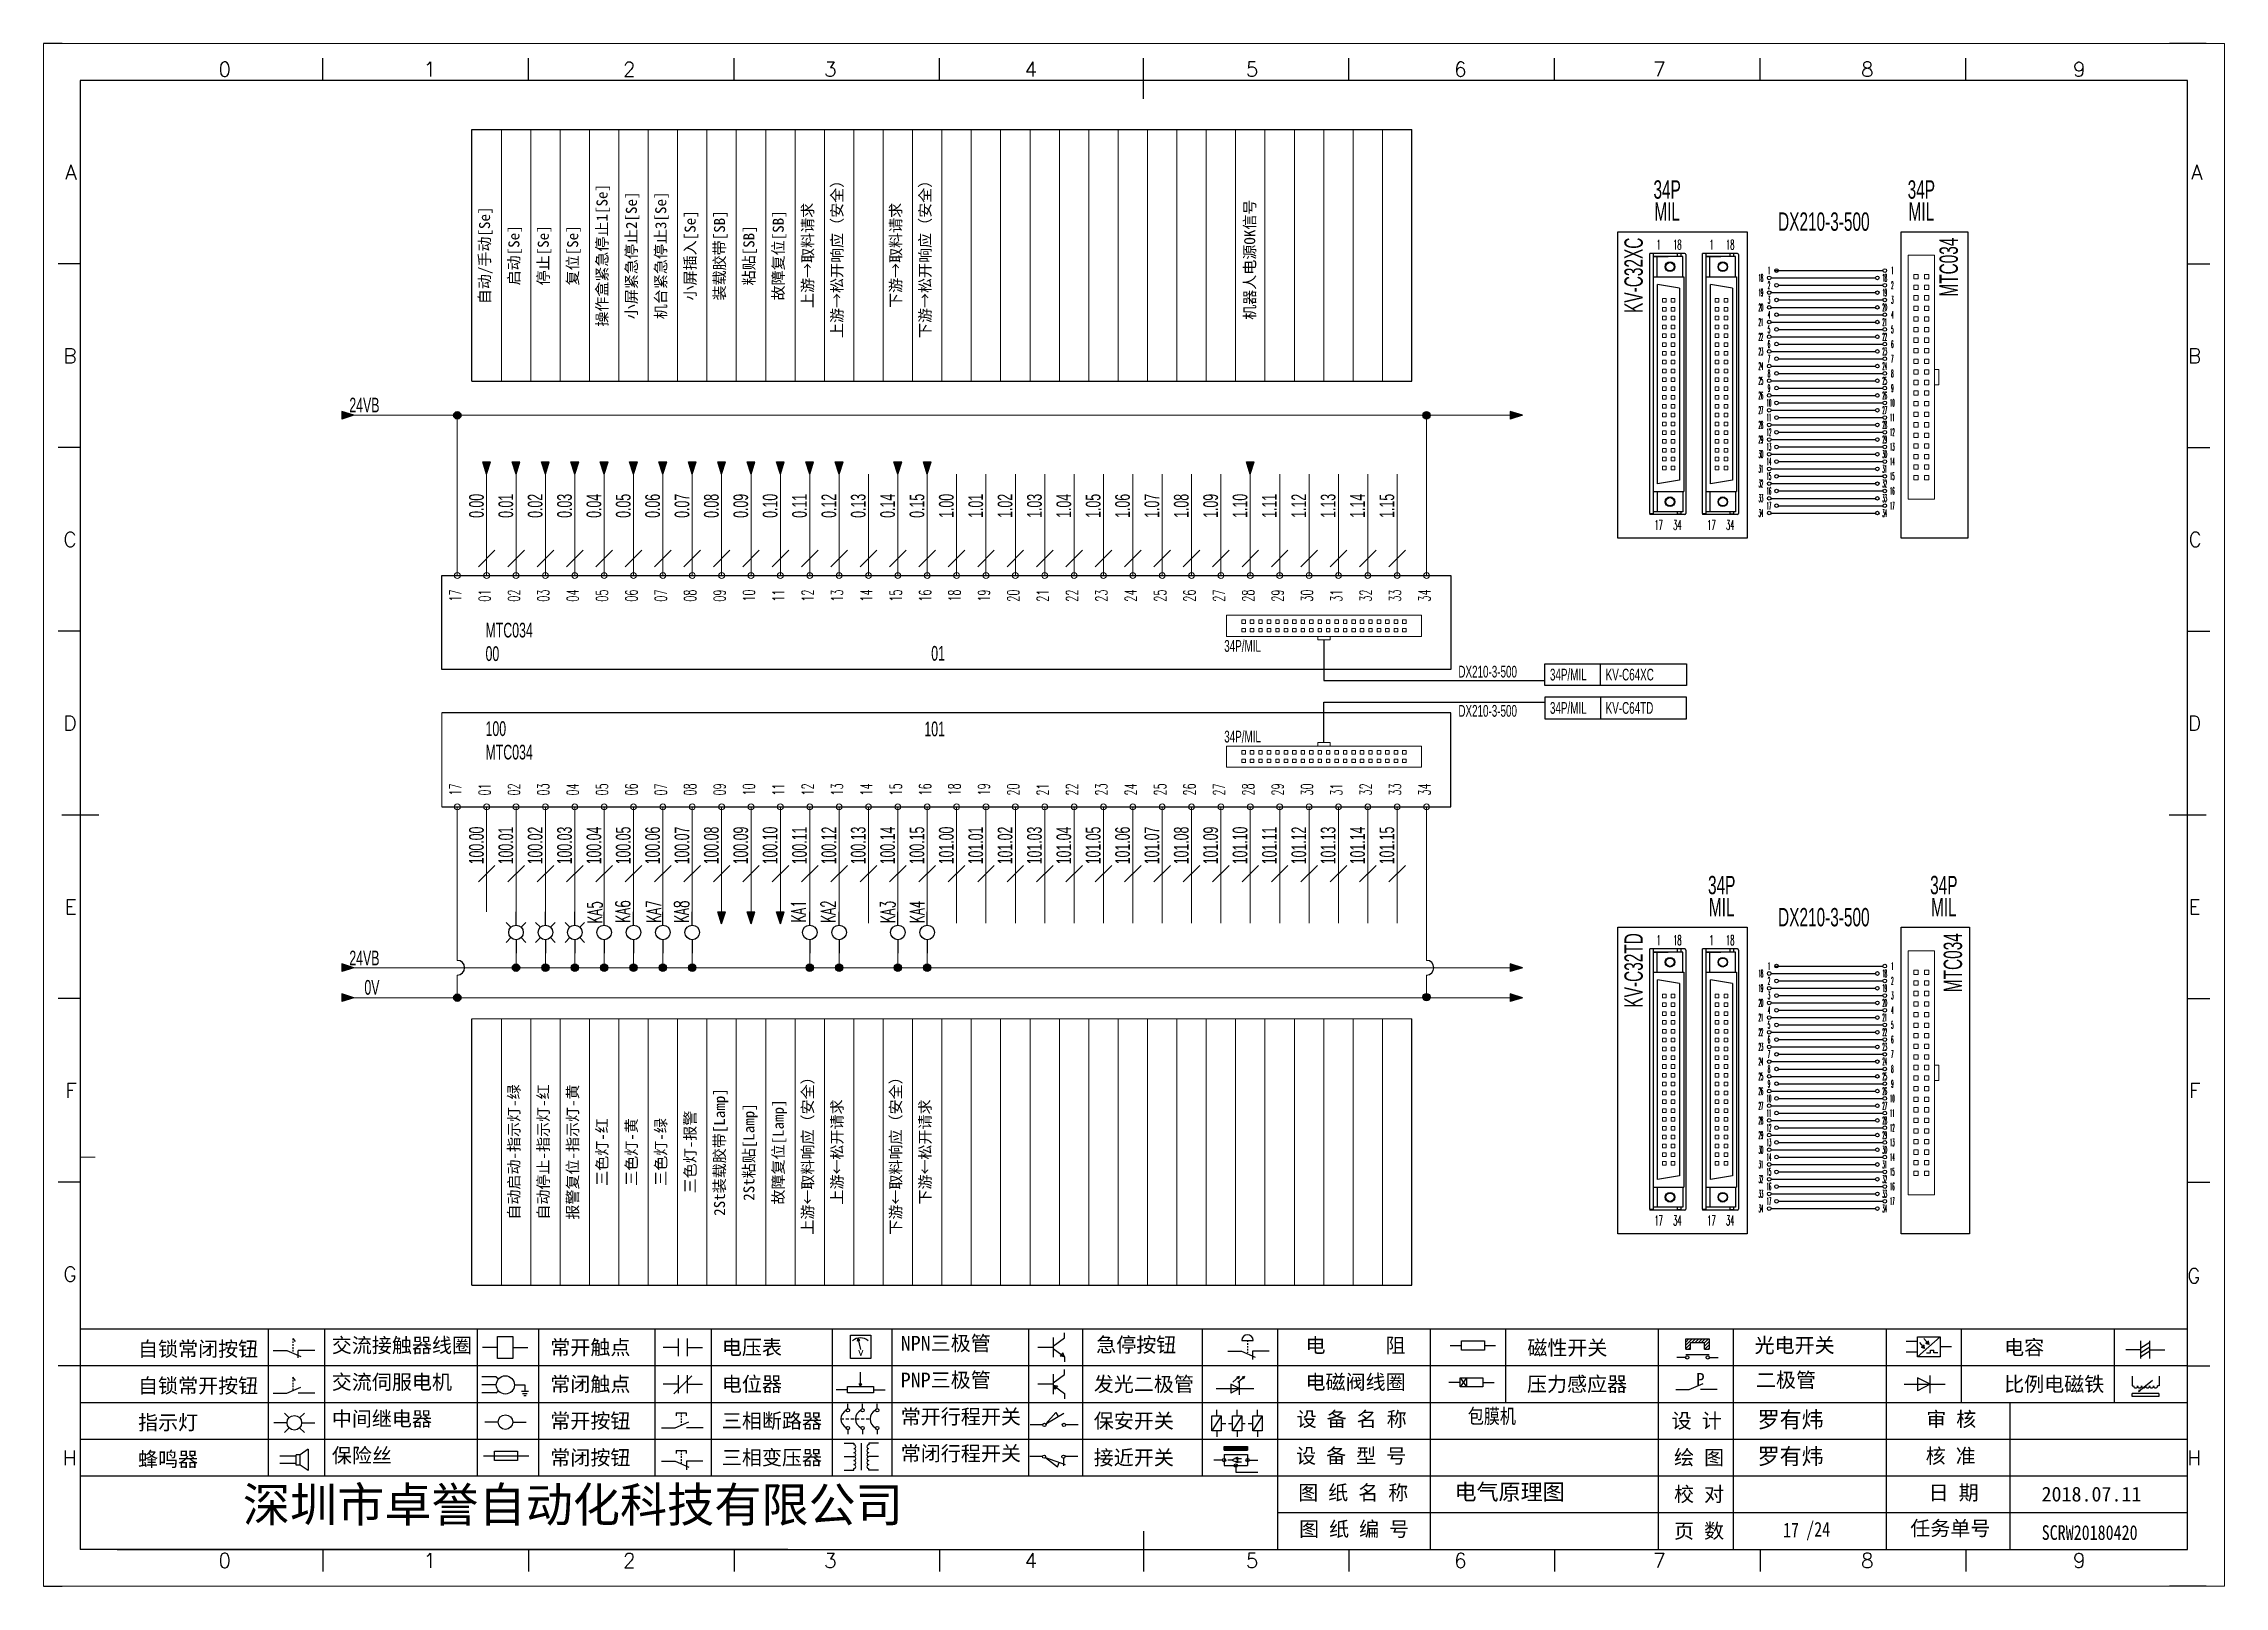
# Model space of a CAD drawing. Extents: x 49673 to 52330, y -5620 to -4375.
# Drawn here: x 49673.1 to 49970.1, y -5366.4 to -5156.4 of the extents above; entities that cross this region are included whole.
import ezdxf
from ezdxf.enums import TextEntityAlignment as Align

# ---------------------------------------------------------------- set-up
doc = ezdxf.new("R2010")
doc.units = 0
doc.header["$MEASUREMENT"] = 0
for name, color, linetype in [('AE_BOR', 1, 'Continuous'), ('Z_OM_GAIKEI', 7, 'Continuous'), ('细实线层', 7, 'Continuous')]:
    doc.layers.add(name, color=color, linetype=linetype)
doc.layers.add('Dimension', color=3, linetype='Continuous', lineweight=13)
doc.styles.get("Standard").update_dxf_attribs({"font": 'txt.shx'})
doc.styles.add('WD', font='simplex.shx', dxfattribs={"bigfont": 'gbcbig.shx'})
doc.styles.add('样式 8', font='arial.ttf')
doc.styles.add('楷体', font='STFANGSO.TTF', dxfattribs={"width": 0.8})
doc.styles.add('汉字', font='')
doc.styles.get('汉字').set_extended_font_data('新宋体')

msp = doc.modelspace()

# ---------------------------------------------------------------- texts
at = {"lineweight": 0, "style": 'WD'}
for s, height, width, p in [('1', 1.33, 0.5, (49893.05, -5183.8)), ('18', 1.333, 0.5, (49895.59, -5183.8)), ('1', 1.33, 0.5, (49900.24, -5183.8)), ('18', 1.333, 0.5, (49902.79, -5183.8)), ('18', 1, 0.3, (49906.97, -5188.34)), ('1', 1, 0.3, (49908.07, -5187.34)), ('18', 1, 0.3, (49923.83, -5188.34)), ('1', 1, 0.3, (49924.87, -5187.34)), ('19', 1, 0.3, (49906.97, -5190.34)), ('2', 1, 0.3, (49908.07, -5189.34)), ('3', 1, 0.3, (49908.07, -5191.34)), ('19', 1, 0.3, (49923.83, -5190.34)), ('2', 1, 0.3, (49924.87, -5189.34)), ('3', 1, 0.3, (49924.87, -5191.34)), ('20', 1, 0.3, (49906.97, -5192.34)), ('21', 1, 0.3, (49906.97, -5194.34)), ('4', 1, 0.3, (49908.07, -5193.34)), ('20', 1, 0.3, (49923.83, -5192.34)), ('21', 1, 0.3, (49923.83, -5194.34)), ('4', 1, 0.3, (49924.87, -5193.34)), ('22', 1, 0.3, (49906.97, -5196.34)), ('5', 1, 0.3, (49908.07, -5195.34)), ('6', 1, 0.3, (49908.07, -5197.34)), ('22', 1, 0.3, (49923.83, -5196.34)), ('5', 1, 0.3, (49924.87, -5195.34)), ('6', 1, 0.3, (49924.87, -5197.34)), ('23', 1, 0.3, (49906.97, -5198.34)), ('24', 1, 0.3, (49906.97, -5200.34)), ('7', 1, 0.3, (49908.07, -5199.34)), ('23', 1, 0.3, (49923.83, -5198.34)), ('24', 1, 0.3, (49923.83, -5200.34)), ('7', 1, 0.3, (49924.87, -5199.34)), ('25', 1, 0.3, (49906.97, -5202.34)), ('8', 1, 0.3, (49908.07, -5201.34)), ('9', 1, 0.3, (49908.07, -5203.34)), ('25', 1, 0.3, (49923.83, -5202.34)), ('8', 1, 0.3, (49924.87, -5201.34)), ('9', 1, 0.3, (49924.87, -5203.34)), ('26', 1, 0.3, (49906.97, -5204.34)), ('27', 1, 0.3, (49906.97, -5206.34)), ('10', 1, 0.3, (49908.07, -5205.34)), ('26', 1, 0.3, (49923.83, -5204.34)), ('27', 1, 0.3, (49923.83, -5206.34)), ('10', 1, 0.3, (49924.87, -5205.34)), ('28', 1, 0.3, (49906.97, -5208.34)), ('11', 1, 0.3, (49908.07, -5207.34)), ('12', 1, 0.3, (49908.07, -5209.34)), ('28', 1, 0.3, (49923.83, -5208.34)), ('11', 1, 0.3, (49924.87, -5207.34)), ('12', 1, 0.3, (49924.87, -5209.34)), ('29', 1, 0.3, (49906.97, -5210.34)), ('30', 1, 0.3, (49906.97, -5212.34)), ('13', 1, 0.3, (49908.07, -5211.34)), ('29', 1, 0.3, (49923.83, -5210.34)), ('30', 1, 0.3, (49923.83, -5212.34)), ('13', 1, 0.3, (49924.87, -5211.34)), ('31', 1, 0.3, (49906.97, -5214.34)), ('14', 1, 0.3, (49908.07, -5213.34)), ('15', 1, 0.3, (49908.07, -5215.34)), ('31', 1, 0.3, (49923.83, -5214.34)), ('14', 1, 0.3, (49924.87, -5213.34)), ('15', 1, 0.3, (49924.87, -5215.34)), ('32', 1, 0.3, (49906.97, -5216.34)), ('33', 1, 0.3, (49906.97, -5218.34)), ('16', 1, 0.3, (49908.07, -5217.34)), ('32', 1, 0.3, (49923.83, -5216.34)), ('33', 1, 0.3, (49923.83, -5218.34)), ('16', 1, 0.3, (49924.87, -5217.34)), ('34', 1, 0.3, (49906.97, -5220.34)), ('17', 1, 0.3, (49908.07, -5219.34)), ('34', 1, 0.3, (49923.83, -5220.34)), ('17', 1, 0.3, (49924.87, -5219.34)), ('17', 1.333, 0.5, (49893.05, -5221.96)), ('34', 1.333, 0.5, (49895.59, -5221.96)), ('17', 1.333, 0.5, (49900.24, -5221.96)), ('34', 1.333, 0.5, (49902.79, -5221.96)), ('1', 1.33, 0.5, (49893.05, -5278.48)), ('18', 1.333, 0.5, (49895.59, -5278.48)), ('1', 1.33, 0.5, (49900.24, -5278.48)), ('18', 1.333, 0.5, (49902.79, -5278.48)), ('18', 1, 0.3, (49906.97, -5283.02)), ('2', 1, 0.3, (49908.07, -5284.02)), ('1', 1, 0.3, (49908.07, -5282.02)), ('18', 1, 0.3, (49923.83, -5283.02)), ('2', 1, 0.3, (49924.87, -5284.02)), ('1', 1, 0.3, (49924.87, -5282.02)), ('20', 1, 0.3, (49906.97, -5287.02)), ('19', 1, 0.3, (49906.97, -5285.02)), ('3', 1, 0.3, (49908.07, -5286.02)), ('20', 1, 0.3, (49923.83, -5287.02)), ('19', 1, 0.3, (49923.83, -5285.02)), ('3', 1, 0.3, (49924.87, -5286.02)), ('21', 1, 0.3, (49906.97, -5289.02)), ('4', 1, 0.3, (49908.07, -5288.02)), ('5', 1, 0.3, (49908.07, -5290.02)), ('21', 1, 0.3, (49923.83, -5289.02)), ('4', 1, 0.3, (49924.87, -5288.02)), ('5', 1, 0.3, (49924.87, -5290.02)), ('22', 1, 0.3, (49906.97, -5291.02)), ('23', 1, 0.3, (49906.97, -5293.02)), ('6', 1, 0.3, (49908.07, -5292.02)), ('22', 1, 0.3, (49923.83, -5291.02)), ('23', 1, 0.3, (49923.83, -5293.02)), ('6', 1, 0.3, (49924.87, -5292.02)), ('24', 1, 0.3, (49906.97, -5295.02)), ('7', 1, 0.3, (49908.07, -5294.02)), ('24', 1, 0.3, (49923.83, -5295.02)), ('7', 1, 0.3, (49924.87, -5294.02)), ('25', 1, 0.3, (49906.97, -5297.02)), ('8', 1, 0.3, (49908.07, -5296.02)), ('9', 1, 0.3, (49908.07, -5298.02)), ('25', 1, 0.3, (49923.83, -5297.02)), ('8', 1, 0.3, (49924.87, -5296.02)), ('9', 1, 0.3, (49924.87, -5298.02)), ('26', 1, 0.3, (49906.97, -5299.02)), ('27', 1, 0.3, (49906.97, -5301.02)), ('10', 1, 0.3, (49908.07, -5300.02)), ('26', 1, 0.3, (49923.83, -5299.02)), ('27', 1, 0.3, (49923.83, -5301.02)), ('10', 1, 0.3, (49924.87, -5300.02)), ('28', 1, 0.3, (49906.97, -5303.02)), ('11', 1, 0.3, (49908.07, -5302.02)), ('12', 1, 0.3, (49908.07, -5304.02)), ('28', 1, 0.3, (49923.83, -5303.02)), ('11', 1, 0.3, (49924.87, -5302.02)), ('12', 1, 0.3, (49924.87, -5304.02)), ('29', 1, 0.3, (49906.97, -5305.02)), ('30', 1, 0.3, (49906.97, -5307.02)), ('13', 1, 0.3, (49908.07, -5306.02)), ('29', 1, 0.3, (49923.83, -5305.02)), ('30', 1, 0.3, (49923.83, -5307.02)), ('13', 1, 0.3, (49924.87, -5306.02)), ('31', 1, 0.3, (49906.97, -5309.02)), ('14', 1, 0.3, (49908.07, -5308.02)), ('15', 1, 0.3, (49908.07, -5310.02)), ('31', 1, 0.3, (49923.83, -5309.02)), ('14', 1, 0.3, (49924.87, -5308.02)), ('15', 1, 0.3, (49924.87, -5310.02)), ('32', 1, 0.3, (49906.97, -5311.02)), ('33', 1, 0.3, (49906.97, -5313.02)), ('16', 1, 0.3, (49908.07, -5312.02)), ('32', 1, 0.3, (49923.83, -5311.02)), ('33', 1, 0.3, (49923.83, -5313.02)), ('16', 1, 0.3, (49924.87, -5312.02)), ('17', 1.333, 0.5, (49893.05, -5316.65)), ('34', 1.333, 0.5, (49895.59, -5316.65)), ('17', 1.333, 0.5, (49900.24, -5316.65)), ('34', 1.333, 0.5, (49902.79, -5316.65)), ('34', 1, 0.3, (49906.97, -5315.02)), ('17', 1, 0.3, (49908.07, -5314.02)), ('34', 1, 0.3, (49923.83, -5315.02)), ('17', 1, 0.3, (49924.87, -5314.02))]:
    msp.add_text(s, height=height, dxfattribs=dict(at, width=width)).set_placement(p, align=Align.MIDDLE)
at = {"lineweight": 0, "style": 'WD', "width": 0.6}
for s, p in [('17', (49729.95, -5230.75)), ('01', (49733.95, -5230.75)), ('02', (49737.95, -5230.75)), ('03', (49741.95, -5230.75)), ('04', (49745.95, -5230.75)), ('05', (49749.95, -5230.75)), ('06', (49753.95, -5230.75)), ('07', (49757.95, -5230.75)), ('08', (49761.95, -5230.75)), ('09', (49765.95, -5230.75)), ('10', (49769.95, -5230.75)), ('11', (49773.95, -5230.75)), ('12', (49777.95, -5230.75)), ('13', (49781.95, -5230.75)), ('14', (49785.95, -5230.75)), ('15', (49789.95, -5230.75)), ('16', (49793.95, -5230.75)), ('18', (49797.95, -5230.75)), ('19', (49801.95, -5230.75)), ('20', (49805.95, -5230.75)), ('21', (49809.95, -5230.75)), ('22', (49813.95, -5230.75)), ('23', (49817.95, -5230.75)), ('24', (49821.95, -5230.75)), ('25', (49825.95, -5230.75)), ('26', (49829.95, -5230.75)), ('27', (49833.95, -5230.75)), ('28', (49837.95, -5230.75)), ('29', (49841.95, -5230.75)), ('30', (49845.95, -5230.75)), ('31', (49849.95, -5230.75)), ('32', (49853.95, -5230.75)), ('33', (49857.95, -5230.75)), ('34', (49861.95, -5230.75)), ('17', (49729.95, -5257.15)), ('01', (49733.95, -5257.15)), ('02', (49737.95, -5257.15)), ('03', (49741.95, -5257.15)), ('04', (49745.95, -5257.15)), ('05', (49749.95, -5257.15)), ('06', (49753.95, -5257.15)), ('07', (49757.95, -5257.15)), ('08', (49761.95, -5257.15)), ('09', (49765.95, -5257.15)), ('10', (49769.95, -5257.15)), ('11', (49773.95, -5257.15)), ('12', (49777.95, -5257.15)), ('13', (49781.95, -5257.15)), ('14', (49785.95, -5257.15)), ('15', (49789.95, -5257.15)), ('16', (49793.95, -5257.15)), ('18', (49797.95, -5257.15)), ('19', (49801.95, -5257.15)), ('20', (49805.95, -5257.15)), ('21', (49809.95, -5257.15)), ('22', (49813.95, -5257.15)), ('23', (49817.95, -5257.15)), ('24', (49821.95, -5257.15)), ('25', (49825.95, -5257.15)), ('26', (49829.95, -5257.15)), ('27', (49833.95, -5257.15)), ('28', (49837.95, -5257.15)), ('29', (49841.95, -5257.15)), ('30', (49845.95, -5257.15)), ('31', (49849.95, -5257.15)), ('32', (49853.95, -5257.15)), ('33', (49857.95, -5257.15)), ('34', (49861.95, -5257.15))]:
    msp.add_text(s, height=1.6, rotation=90, dxfattribs=at).set_placement(p, align=Align.RIGHT)
for s, p in [('KA5', (49749.17, -5276.21)), ('KA6', (49752.97, -5276.08)), ('KA7', (49757.21, -5276.1)), ('KA8', (49760.98, -5276.11)), ('KA1', (49776.91, -5276.07)), ('KA2', (49780.96, -5276.1)), ('KA3', (49789.05, -5276.15)), ('KA4', (49793.06, -5276.14))]:
    msp.add_text(s, height=2, rotation=90, dxfattribs=at).set_placement(p)
at = {"layer": 'Dimension', "lineweight": 0, "style": '样式 8', "width": 0.6}
for s, p in [('34P', (49894.2, -5177.55)), ('34P', (49928.82, -5177.55)), ('MIL', (49894.2, -5180.55)), ('DX210-3-500', (49915.54, -5181.92)), ('MIL', (49928.82, -5180.55)), ('34P', (49901.63, -5272.23)), ('34P', (49931.88, -5272.23)), ('MIL', (49901.63, -5275.23)), ('DX210-3-500', (49915.54, -5276.6)), ('MIL', (49931.88, -5275.23))]:
    msp.add_text(s, height=2.5, dxfattribs=at).set_placement(p, align=Align.CENTER)
at = {"layer": 'Dimension', "color": 3, "lineweight": 0, "style": '样式 8', "width": 0.6}
for s, height, p in [('KV-C32XC', 2.5, (49890.88, -5182.85)), ('MTC034', 2.5, (49933.79, -5182.85)), ('0.00', 2, (49733.03, -5217.73)), ('0.01', 2, (49737.03, -5217.73)), ('0.02', 2, (49741.03, -5217.73)), ('0.03', 2, (49745.03, -5217.73)), ('0.04', 2, (49749.03, -5217.73)), ('0.05', 2, (49753.03, -5217.73)), ('0.06', 2, (49757.03, -5217.73)), ('0.07', 2, (49761.03, -5217.73)), ('0.08', 2, (49765.03, -5217.73)), ('0.09', 2, (49769.03, -5217.73)), ('0.10', 2, (49773.03, -5217.73)), ('0.11', 2, (49777.03, -5217.73)), ('0.12', 2, (49781.03, -5217.73)), ('0.13', 2, (49785.03, -5217.73)), ('0.14', 2, (49789.03, -5217.73)), ('0.15', 2, (49793.03, -5217.73)), ('1.00', 2, (49797.03, -5217.73)), ('1.01', 2, (49801.03, -5217.73)), ('1.02', 2, (49805.03, -5217.73)), ('1.03', 2, (49809.03, -5217.73)), ('1.04', 2, (49813.03, -5217.73)), ('1.05', 2, (49817.03, -5217.73)), ('1.06', 2, (49821.03, -5217.73)), ('1.07', 2, (49825.03, -5217.73)), ('1.08', 2, (49829.03, -5217.73)), ('1.09', 2, (49833.03, -5217.73)), ('1.10', 2, (49837.03, -5217.73)), ('1.11', 2, (49841.03, -5217.73)), ('1.12', 2, (49845.03, -5217.73)), ('1.13', 2, (49849.03, -5217.73)), ('1.14', 2, (49853.03, -5217.73)), ('1.15', 2, (49857.03, -5217.73)), ('100.00', 2, (49733.03, -5263.03)), ('100.01', 2, (49737.03, -5263.03)), ('100.02', 2, (49741.03, -5263.03)), ('100.03', 2, (49745.03, -5263.03)), ('100.04', 2, (49749.03, -5263.03)), ('100.05', 2, (49753.03, -5263.03)), ('100.06', 2, (49757.03, -5263.03)), ('100.07', 2, (49761.03, -5263.03)), ('100.08', 2, (49765.03, -5263.03)), ('100.09', 2, (49769.03, -5263.03)), ('100.10', 2, (49773.03, -5263.03)), ('100.11', 2, (49777.03, -5263.03)), ('100.12', 2, (49781.03, -5263.03)), ('100.13', 2, (49785.03, -5263.03)), ('100.14', 2, (49789.03, -5263.03)), ('100.15', 2, (49793.03, -5263.03)), ('101.00', 2, (49797.03, -5263.03)), ('101.01', 2, (49801.03, -5263.03)), ('101.02', 2, (49805.03, -5263.03)), ('101.03', 2, (49809.03, -5263.03)), ('101.04', 2, (49813.03, -5263.03)), ('101.05', 2, (49817.03, -5263.03)), ('101.06', 2, (49821.03, -5263.03)), ('101.07', 2, (49825.03, -5263.03)), ('101.08', 2, (49829.03, -5263.03)), ('101.09', 2, (49833.03, -5263.03)), ('101.10', 2, (49837.03, -5263.03)), ('101.11', 2, (49841.03, -5263.03)), ('101.12', 2, (49845.03, -5263.03)), ('101.13', 2, (49849.03, -5263.03)), ('101.14', 2, (49853.03, -5263.03)), ('101.15', 2, (49857.03, -5263.03)), ('KV-C32TD', 2.5, (49890.88, -5277.53)), ('MTC034', 2.5, (49934.36, -5277.53))]:
    msp.add_text(s, height=height, rotation=90, dxfattribs=at).set_placement(p, align=Align.RIGHT)
at = {"layer": 'Dimension', "lineweight": 0, "style": '样式 8', "width": 0.6}
for s, p in [('24VB', (49718.83, -5206.64)), ('24VB', (49718.83, -5281.91)), ('0V', (49718.83, -5285.91))]:
    msp.add_text(s, height=2, dxfattribs=at).set_placement(p, align=Align.RIGHT)
at = {"layer": 'Dimension', "color": 3, "lineweight": 0, "style": '样式 8', "width": 0.6}
for s, height, p in [('MTC034', 2, (49733.28, -5237.28)), ('00', 2, (49733.28, -5240.48)), ('34P/MIL', 1.6, (49833.88, -5239.23)), ('DX210-3-500', 1.6, (49865.77, -5242.73)), ('DX210-3-500', 1.6, (49865.77, -5248.07)), ('100', 2, (49733.28, -5250.69)), ('34P/MIL', 1.6, (49833.88, -5251.57)), ('MTC034', 2, (49733.28, -5253.89))]:
    msp.add_text(s, height=height, dxfattribs=at).set_placement(p)
for s, p in [('01', (49795.84, -5240.44)), ('101', (49795.84, -5250.73))]:
    msp.add_text(s, height=2, dxfattribs=at).set_placement(p, align=Align.RIGHT)
for s, p in [('34P/MIL', (49878.24, -5242.33)), ('KV-C64XC', (49885.83, -5242.33)), ('34P/MIL', (49878.24, -5246.87)), ('KV-C64TD', (49885.83, -5246.87))]:
    msp.add_text(s, height=1.6, dxfattribs=at).set_placement(p, align=Align.MIDDLE_LEFT)
at = {"layer": 'Dimension', "color": 0, "lineweight": 0, "char_height": 1.5, "attachment_point": 2, "rotation": 90}
for s, insert, width in [('{\\f宋体|b0|i0|c134|p0;操作盒紧急停止1[Se]}', (49748.39, -5185.27), 32.3412), ('{\\f宋体|b0|i0|c134|p0;上游→松开响应（安全）}', (49780.39, -5185.27), 32.3412), ('{\\f宋体|b0|i0|c134|p0;下游→松开响应（安全）}', (49792.39, -5185.27), 32.3412), ('{\\f宋体|b0|i0|c134|p0;自动/手动[Se]}', (49732.39, -5185.27), 32.3412), ('{\\f宋体|b0|i0|c134|p0;小屏紧急停止2[Se]}', (49752.39, -5185.27), 32.3412), ('{\\f宋体|b0|i0|c134|p0;机台紧急停止3[Se]}', (49756.39, -5185.27), 32.3412), ('{\\f宋体|b0|i0|c134|p0;小屏插入[Se]}', (49760.39, -5185.27), 32.3412), ('{\\f宋体|b0|i0|c134|p0;装载胶带[SB]}', (49764.39, -5185.27), 32.3412), ('{\\f宋体|b0|i0|c134|p0;故障复位[SB]}', (49772.39, -5185.27), 32.3412), ('{\\f宋体|b0|i0|c134|p0;上游→取料请求}', (49776.39, -5185.27), 32.3412), ('{\\f宋体|b0|i0|c134|p0;下游→取料请求}', (49788.39, -5185.27), 32.3412), ('{\\f宋体|b0|i0|c134|p0;机器人电源OK信号}', (49836.6, -5185.86), 32.3412), ('{\\f宋体|b0|i0|c134|p0;启动[Se]}', (49736.39, -5185.27), 32.3412), ('{\\f宋体|b0|i0|c134|p0;停止[Se]}', (49740.39, -5185.27), 32.3412), ('{\\f宋体|b0|i0|c134|p0;复位[Se]}', (49744.39, -5185.27), 32.3412), ('{\\f宋体|b0|i0|c134|p0;粘贴[SB]}', (49768.39, -5185.27), 32.3412), ('{\\f宋体|b0|i0|c134|p0;自动启动-指示灯-绿}', (49736.39, -5307.32), 34.3094), ('{\\f宋体|b0|i0|c134|p0;自动停止-指示灯-红}', (49740.39, -5307.32), 34.3094), ('{\\f宋体|b0|i0|c134|p0;报警复位-指示灯-黄}', (49744.39, -5307.32), 34.3094), ('{\\f宋体|b0|i0|c134|p0;上游←取料响应（安全）}', (49776.39, -5307.32), 34.3094), ('{\\f宋体|b0|i0|c134|p0;下游←取料响应（安全）}', (49788.39, -5307.32), 34.3094), ('{\\f宋体|b0|i0|c134|p0;2St装载胶带[Lamp]}', (49764.39, -5307.32), 34.3094), ('{\\f宋体|b0|i0|c134|p0;2St粘贴[Lamp]}', (49768.39, -5307.32), 34.3094), ('{\\f宋体|b0|i0|c134|p0;故障复位[Lamp]}', (49772.39, -5307.32), 34.3094), ('{\\f宋体|b0|i0|c134|p0;上游←松开请求}', (49780.39, -5307.32), 34.3094), ('{\\f宋体|b0|i0|c134|p0;下游←松开请求}', (49792.39, -5307.32), 34.3094), ('{\\f宋体|b0|i0|c134|p0;三色灯-红}', (49748.39, -5307.32), 34.3094), ('{\\f宋体|b0|i0|c134|p0;三色灯-黄}', (49752.39, -5307.32), 34.3094), ('{\\f宋体|b0|i0|c134|p0;三色灯-绿}', (49756.39, -5307.32), 34.3094), ('{\\f宋体|b0|i0|c134|p0;三色灯-报警}', (49760.39, -5307.32), 34.3094)]:
    msp.add_mtext(s, dxfattribs=dict(at, insert=insert, width=width))
at = {"layer": 'Dimension', "color": 0, "lineweight": 0, "insert": (49909.98, -5357.78), "char_height": 2, "width": 2.9421, "attachment_point": 1, "style": '楷体'}
msp.add_mtext('17', dxfattribs=at)

# ---------------------------------------------------------------- blocks, each defined once
blk = doc.blocks.new('磁性开关')
at = {"linetype": 'ByBlock'}
h = blk.add_hatch(dxfattribs=at)
h.set_pattern_fill('ANSI31', color=256, scale=0.1, style=0)
h.set_pattern_definition([(45, (0, 0), (-0.224506403, 0.224506403), [])])
h.paths.add_polyline_path([(-1910.88, -776.69), (-1910.88, -775.29), (-1907.69, -775.29), (-1907.69, -776.69), (-1908.31, -776.69), (-1908.31, -775.79), (-1910.25, -775.79), (-1910.25, -776.69)])
for p, q in [((-1910.91, -777.81), (-1912.09, -777.81)), ((-1910.88, -776.69), (-1910.88, -775.29)), ((-1910.88, -775.29), (-1907.69, -775.29)), ((-1910.88, -776.69), (-1910.25, -776.69)), ((-1910.88, -777.39), (-1907.69, -777.39)), ((-1910.25, -776.69), (-1910.25, -775.79)), ((-1910.25, -775.79), (-1908.31, -775.79)), ((-1908.31, -776.69), (-1908.31, -775.79)), ((-1908.31, -776.69), (-1907.69, -776.69)), ((-1907.69, -775.29), (-1907.69, -776.69)), ((-1907.66, -777.81), (-1906.48, -777.81))]:
    blk.add_line(p, q, dxfattribs=at)
for centre in [(-1910.68, -777.81), (-1907.88, -777.81)]:
    blk.add_circle(centre, 0.225, dxfattribs=at)
blk = doc.blocks.new('*U28')
at = {"linetype": 'ByBlock'}
for p, q in [((-1909.23, -780.45), (-1909.23, -780.67)), ((-1909.23, -780.45), (-1908.92, -780.84)), ((-1909.23, -780.84), (-1909.23, -781.05)), ((-1911.92, -782.07), (-1910.06, -782.07)), ((-1910.06, -782.07), (-1908.18, -782.88)), ((-1909.23, -781.23), (-1909.23, -781.44)), ((-1909.23, -781.61), (-1909.23, -781.83)), ((-1909.23, -782), (-1909.23, -782.21)), ((-1909.23, -782.38), (-1909.23, -782.43)), ((-1908.52, -783.07), (-1908.52, -782.07)), ((-1906.25, -782.07), (-1908.52, -782.07))]:
    blk.add_line(p, q, dxfattribs=at)
blk = doc.blocks.new('*U30')
at = {"linetype": 'ByBlock'}
for p, q in [((-1911.92, -792.89), (-1910.06, -792.89)), ((-1910.06, -792.89), (-1908.18, -792.08)), ((-1908.88, -791.17), (-1909.23, -790.71)), ((-1909.23, -790.71), (-1909.23, -790.92)), ((-1909.23, -791.09), (-1909.23, -791.31)), ((-1909.23, -791.48), (-1909.23, -791.69)), ((-1909.23, -791.86), (-1909.23, -792.08)), ((-1909.23, -792.25), (-1909.23, -792.47)), ((-1906.25, -792.89), (-1908.52, -792.89))]:
    blk.add_line(p, q, dxfattribs=at)
blk = doc.blocks.new('蜂鸣器')
at = {"linetype": 'ByBlock'}
for p, q in [((-1907.17, -795.53), (-1908.25, -796.26)), ((-1907.17, -795.53), (-1907.17, -798.41)), ((-1908.8, -796.48), (-1911.01, -796.48)), ((-1908.8, -797.46), (-1911.01, -797.46)), ((-1908.25, -796.26), (-1908.8, -796.26)), ((-1908.8, -797.68), (-1908.8, -796.26)), ((-1908.25, -797.68), (-1908.8, -797.68)), ((-1908.25, -797.68), (-1908.25, -796.26)), ((-1907.17, -798.41), (-1908.25, -797.68))]:
    blk.add_line(p, q, dxfattribs=at)
blk = doc.blocks.new('指示灯')
at = {"linetype": 'ByBlock'}
for p, q in [((-1854.25, -776.92), (-1856.06, -776.92)), ((-1854.62, -775.59), (-1853.97, -776.23)), ((-1854.62, -778.25), (-1853.97, -777.61)), ((-1851.9, -775.59), (-1852.54, -776.23)), ((-1851.9, -778.25), (-1852.54, -777.61)), ((-1852.26, -776.92), (-1850.45, -776.92))]:
    blk.add_line(p, q, dxfattribs=at)
blk.add_circle((-1853.26, -776.92), 0.992, dxfattribs=at)
blk = doc.blocks.new('光电开关')
at = {"linetype": 'ByBlock'}
h = blk.add_hatch(dxfattribs=at)
h.set_pattern_fill('ANSI31', color=256, scale=0.01, style=0)
h.set_pattern_definition([(45, (0.172267, 0), (-0.0224506403, 0.0224506403), [])])
h.paths.add_polyline_path([(-1882.44, -776.34), (-1882.5, -775.91), (-1882.68, -776.07)])
h.paths.add_polyline_path([(-1882.86, -776.23), (-1882.44, -776.34), (-1882.68, -776.07)])
h.paths.add_polyline_path([(-1883.05, -776.88), (-1883.11, -776.45), (-1883.29, -776.61)])
h.paths.add_polyline_path([(-1883.47, -776.77), (-1883.05, -776.88), (-1883.29, -776.61)])
for p, q in [((-1884.01, -775.96), (-1885.56, -775.96)), ((-1884.01, -777.39), (-1885.56, -777.39)), ((-1880.91, -775.3), (-1884.01, -778.05)), ((-1883.75, -776.09), (-1883.05, -776.88)), ((-1883.11, -776.45), (-1883.47, -776.77)), ((-1883.05, -776.88), (-1883.47, -776.77)), ((-1883.14, -775.55), (-1882.44, -776.34)), ((-1883.05, -776.88), (-1883.11, -776.45)), ((-1882.5, -775.91), (-1882.86, -776.23)), ((-1882.44, -776.34), (-1882.86, -776.23)), ((-1882.78, -777.47), (-1882.23, -777.47)), ((-1882.44, -776.34), (-1882.5, -775.91)), ((-1882.23, -777.47), (-1882.23, -777.14)), ((-1882.23, -777.14), (-1881.78, -777.14)), ((-1881.78, -777.47), (-1881.78, -777.14)), ((-1881.23, -777.47), (-1881.78, -777.47)), ((-1879.37, -776.67), (-1880.91, -776.67))]:
    blk.add_line(p, q, dxfattribs=at)
blk.add_lwpolyline([(-1884.01, -775.3), (-1880.91, -775.3), (-1880.91, -778.05), (-1884.01, -778.05)], close=True, dxfattribs=at)
blk = doc.blocks.new('交流接触器线圈')
at = {"linetype": 'ByBlock'}
for p, q in [((-1880.82, -781.77), (-1882.87, -781.77)), ((-1878.72, -781.77), (-1876.67, -781.77))]:
    blk.add_line(p, q, dxfattribs=at)
blk.add_lwpolyline([(-1880.82, -780.28), (-1878.72, -780.28), (-1878.72, -783.26), (-1880.82, -783.26)], close=True, dxfattribs=at)
blk = doc.blocks.new('交流伺服电机')
at = {"linetype": 'ByBlock'}
for p, q in [((-1880.97, -785.75), (-1882.94, -785.75)), ((-1880.97, -786.85), (-1882.94, -786.85)), ((-1880.97, -785.75), (-1880.65, -786.03)), ((-1878.49, -786.85), (-1877.07, -786.85)), ((-1877.07, -786.85), (-1877.07, -787.72)), ((-1880.97, -787.94), (-1882.94, -787.94)), ((-1880.97, -787.94), (-1880.65, -787.67)), ((-1877.54, -787.72), (-1876.59, -787.72)), ((-1877.38, -788.01), (-1876.75, -788.01)), ((-1877.23, -788.29), (-1876.9, -788.29))]:
    blk.add_line(p, q, dxfattribs=at)
blk.add_circle((-1879.73, -786.85), 1.24, dxfattribs=at)
blk = doc.blocks.new('中间继电器')
at = {"linetype": 'ByBlock'}
for p, q in [((-1880.72, -791.92), (-1882.54, -791.92)), ((-1878.74, -791.92), (-1876.92, -791.92))]:
    blk.add_line(p, q, dxfattribs=at)
blk.add_circle((-1879.73, -791.92), 0.992, dxfattribs=at)
blk = doc.blocks.new('保险丝')
at = {"linetype": 'ByBlock'}
blk.add_line((-1882.72, -796.49), (-1876.55, -796.49), dxfattribs=at)
blk.add_lwpolyline([(-1881.2, -795.86), (-1878.06, -795.86), (-1878.06, -797.12), (-1881.2, -797.12)], close=True, dxfattribs=at)
blk = doc.blocks.new('常开按钮')
at = {"linetype": 'ByBlock'}
for p, q in [((-1910.06, -787.73), (-1908.18, -786.93)), ((-1909.9, -785.68), (-1908.56, -785.68)), ((-1909.9, -785.68), (-1909.9, -786.07)), ((-1909.23, -785.68), (-1909.23, -785.89)), ((-1909.23, -786.06), (-1909.23, -786.28)), ((-1909.23, -786.45), (-1909.23, -786.67)), ((-1909.23, -786.84), (-1909.23, -787.05)), ((-1908.56, -785.68), (-1908.56, -786.07)), ((-1911.92, -787.73), (-1910.06, -787.73)), ((-1909.23, -787.22), (-1909.23, -787.38)), ((-1906.25, -787.73), (-1908.52, -787.73))]:
    blk.add_line(p, q, dxfattribs=at)
blk = doc.blocks.new('常开触点')
at = {"linetype": 'ByBlock'}
for p, q in [((-1853.82, -782.99), (-1853.82, -780.56)), ((-1852.6, -782.99), (-1852.6, -780.56)), ((-1853.82, -781.77), (-1855.88, -781.77)), ((-1852.6, -781.77), (-1850.55, -781.77))]:
    blk.add_line(p, q, dxfattribs=at)
blk = doc.blocks.new('常闭触点')
at = {"linetype": 'ByBlock'}
for p, q in [((-1853.82, -786.77), (-1855.88, -786.77)), ((-1852.01, -785.66), (-1854.43, -788.1)), ((-1853.82, -787.99), (-1853.82, -785.56)), ((-1852.6, -787.99), (-1852.6, -785.56)), ((-1852.6, -786.77), (-1850.55, -786.77))]:
    blk.add_line(p, q, dxfattribs=at)
blk = doc.blocks.new('常闭按钮')
at = {"linetype": 'ByBlock'}
for p, q in [((-1856.13, -792.28), (-1854.28, -792.28)), ((-1854.28, -792.28), (-1852.4, -793.09)), ((-1854.11, -790.83), (-1852.77, -790.83)), ((-1854.11, -790.83), (-1854.11, -791.22)), ((-1853.44, -790.83), (-1853.44, -791.04)), ((-1853.44, -791.21), (-1853.44, -791.43)), ((-1853.44, -791.6), (-1853.44, -791.82)), ((-1853.44, -791.99), (-1853.44, -792.2)), ((-1853.44, -792.37), (-1853.44, -792.53)), ((-1852.77, -790.83), (-1852.77, -791.22)), ((-1850.47, -792.28), (-1852.73, -792.28)), ((-1852.73, -792.28), (-1852.73, -793.43))]:
    blk.add_line(p, q, dxfattribs=at)
blk = doc.blocks.new('电磁阀线圈')
at = {"linetype": 'ByBlock'}
for p, q in [((-1854.61, -795.92), (-1853.75, -797.16)), ((-1853.75, -795.92), (-1854.61, -797.16)), ((-1853.75, -795.92), (-1853.75, -797.16)), ((-1854.61, -796.54), (-1856.17, -796.54)), ((-1851.53, -796.54), (-1849.97, -796.54))]:
    blk.add_line(p, q, dxfattribs=at)
blk.add_lwpolyline([(-1854.61, -795.92), (-1851.53, -795.92), (-1851.53, -797.16), (-1854.61, -797.16)], close=True, dxfattribs=at)
blk = doc.blocks.new('电压表')
at = {"linetype": 'ByBlock'}
for p, q in [((-1814.84, -780.75), (-1814.91, -781.13)), ((-1814.6, -781.05), (-1814.91, -781.13)), ((-1814.84, -780.75), (-1814.46, -782.26)), ((-1814.84, -780.75), (-1814.6, -781.05))]:
    blk.add_line(p, q, dxfattribs=at)
blk.add_lwpolyline([(-1815.84, -780.34), (-1813.07, -780.34), (-1813.07, -783.49), (-1815.84, -783.49)], close=True, dxfattribs=at)
blk.add_arc((-1814.46, -782.26), 1.56, 46.8313, 133.1687, dxfattribs=at)
at = {"linetype": 'ByBlock', "insert": (-1814.7, -782.39), "char_height": 0.75, "width": 0.6768, "attachment_point": 1}
blk.add_mtext('V', dxfattribs=at)
blk = doc.blocks.new('电位器')
at = {"linetype": 'ByBlock'}
for p, q in [((-1814.45, -787.3), (-1814.62, -786.96)), ((-1814.62, -786.96), (-1814.27, -786.96)), ((-1814.45, -787.3), (-1814.45, -785.39)), ((-1814.45, -787.3), (-1814.27, -786.96)), ((-1816.21, -787.75), (-1817.79, -787.75)), ((-1812.68, -787.75), (-1811.1, -787.75))]:
    blk.add_line(p, q, dxfattribs=at)
blk.add_lwpolyline([(-1816.21, -787.3), (-1812.68, -787.3), (-1812.68, -788.2), (-1816.21, -788.2)], close=True, dxfattribs=at)
blk = doc.blocks.new('三相断路器')
at = {"linetype": 'ByBlock'}
for p, q in [((-1816.17, -790.33), (-1816.17, -789.7)), ((-1814.17, -790.33), (-1814.17, -789.7)), ((-1812.18, -790.33), (-1812.18, -789.7)), ((-1817.14, -791.74), (-1816.72, -791.74)), ((-1816.45, -791.74), (-1816.03, -791.74)), ((-1815.76, -791.74), (-1815.34, -791.74)), ((-1815.07, -791.74), (-1814.65, -791.74)), ((-1814.38, -791.74), (-1813.96, -791.74)), ((-1813.69, -791.74), (-1813.27, -791.74)), ((-1816.17, -793.19), (-1816.17, -793.83)), ((-1814.17, -793.19), (-1814.17, -793.83)), ((-1812.18, -793.19), (-1812.18, -793.83))]:
    blk.add_line(p, q, dxfattribs=at)
for centre in [(-1816.17, -790.55), (-1816.17, -792.98), (-1814.17, -790.55), (-1814.17, -792.98), (-1812.18, -790.55), (-1812.18, -792.98)]:
    blk.add_circle(centre, 0.219, dxfattribs=at)
for centre in [(-1815.81, -791.74), (-1813.82, -791.74), (-1811.83, -791.74)]:
    blk.add_arc(centre, 1.32, 115.5791, 244.4209, dxfattribs=at)
blk = doc.blocks.new('三相变压器')
at = {"linetype": 'ByBlock'}
for p, q in [((-1816.69, -795.03), (-1815.37, -795.03)), ((-1815.37, -795.03), (-1815.37, -795.24)), ((-1814.34, -798.7), (-1814.34, -795.04)), ((-1812, -795.03), (-1813.32, -795.03)), ((-1813.32, -795.03), (-1813.32, -795.24)), ((-1816.69, -796.87), (-1815.37, -796.87)), ((-1816.69, -798.71), (-1815.37, -798.71)), ((-1815.37, -798.71), (-1815.37, -798.5)), ((-1812, -796.87), (-1813.32, -796.87)), ((-1813.32, -798.71), (-1813.32, -798.5)), ((-1812, -798.71), (-1813.32, -798.71))]:
    blk.add_line(p, q, dxfattribs=at)
for centre, start, end in [((-1815.37, -795.51), 270, 90), ((-1815.37, -796.06), 270, 90), ((-1813.32, -795.51), 90, 270), ((-1813.32, -796.06), 90, 270), ((-1815.37, -796.6), 270, 90), ((-1815.37, -797.14), 270, 90), ((-1815.37, -797.68), 270, 90), ((-1815.37, -798.23), 270, 90), ((-1813.32, -796.6), 90, 270), ((-1813.32, -797.14), 90, 270), ((-1813.32, -797.68), 90, 270), ((-1813.32, -798.23), 90, 270)]:
    blk.add_arc(centre, 0.271, start, end, dxfattribs=at)
blk = doc.blocks.new('压力感应器')
at = {"linetype": 'ByBlock'}
for p, q in [((-1817.44, -777.73), (-1815.59, -777.73)), ((-1815.59, -777.73), (-1813.71, -776.93)), ((-1811.78, -777.73), (-1814.05, -777.73))]:
    blk.add_line(p, q, dxfattribs=at)
at = {"linetype": 'ByBlock', "insert": (-1814.65, -775.48), "char_height": 1.68, "width": 1.2242, "attachment_point": 1}
blk.add_mtext('{\\fNSimSun|b0|i0|c134|p49;P}', dxfattribs=at)
blk = doc.blocks.new('二极管')
at = {"linetype": 'ByBlock'}
for p, q in [((-1787.52, -776.77), (-1781.92, -776.77)), ((-1783.97, -776.77), (-1785.69, -775.9)), ((-1785.69, -775.9), (-1785.69, -777.65)), ((-1783.97, -776.77), (-1785.69, -777.65)), ((-1783.97, -777.99), (-1783.97, -775.56))]:
    blk.add_line(p, q, dxfattribs=at)
blk = doc.blocks.new('NPN三极管')
at = {"linetype": 'ByBlock'}
for p, q in [((-1785.73, -780.61), (-1785.73, -783.32)), ((-1785.73, -781.82), (-1784.15, -780.66)), ((-1784.15, -780.66), (-1784.15, -779.98)), ((-1785.73, -781.97), (-1787.81, -781.97)), ((-1785.73, -782.11), (-1784.15, -783.27)), ((-1784.41, -782.73), (-1784.74, -783.18)), ((-1784.15, -783.27), (-1784.74, -783.18)), ((-1784.15, -783.27), (-1784.41, -782.73)), ((-1784.15, -783.27), (-1784.15, -783.96))]:
    blk.add_line(p, q, dxfattribs=at)
blk = doc.blocks.new('PNP三极管')
at = {"linetype": 'ByBlock'}
for p, q in [((-1784.9, -786.74), (-1786.98, -786.74)), ((-1784.9, -785.38), (-1784.9, -788.09)), ((-1784.9, -786.59), (-1783.32, -785.43)), ((-1784.9, -786.88), (-1783.32, -788.04)), ((-1784.9, -786.88), (-1784.31, -786.97)), ((-1784.9, -786.88), (-1784.64, -787.42)), ((-1784.31, -786.97), (-1784.64, -787.42)), ((-1783.32, -785.43), (-1783.32, -784.75)), ((-1783.32, -788.04), (-1783.32, -788.73))]:
    blk.add_line(p, q, dxfattribs=at)
blk = doc.blocks.new('常开行程开关')
at = {"linetype": 'ByBlock'}
for p, q in [((-1786.29, -792.3), (-1788.01, -792.3)), ((-1785.89, -792.17), (-1784.52, -790.62)), ((-1785.89, -792.17), (-1783.43, -790.72)), ((-1784.52, -790.62), (-1784.19, -791.17)), ((-1781.48, -792.3), (-1783.21, -792.3))]:
    blk.add_line(p, q, dxfattribs=at)
for centre in [(-1786.07, -792.3), (-1783.42, -792.3)]:
    blk.add_circle(centre, 0.219, dxfattribs=at)
blk = doc.blocks.new('常闭行程开关')
at = {"linetype": 'ByBlock'}
for p, q in [((-1786.34, -796.62), (-1788.07, -796.62)), ((-1785.93, -796.72), (-1783.25, -797.7)), ((-1785.93, -796.72), (-1784.3, -798)), ((-1784.3, -798), (-1784.08, -797.4)), ((-1783.48, -796.84), (-1783.48, -797.85)), ((-1781.54, -796.62), (-1783.26, -796.62))]:
    blk.add_line(p, q, dxfattribs=at)
for centre in [(-1786.12, -796.62), (-1783.48, -796.62)]:
    blk.add_circle(centre, 0.219, dxfattribs=at)
blk = doc.blocks.new('电容')
at = {"linetype": 'ByBlock'}
for p, q in [((-1756.08, -782.99), (-1756.08, -780.56)), ((-1754.86, -780.79), (-1756.08, -781.55)), ((-1754.86, -782.99), (-1754.86, -780.56)), ((-1756.08, -781.77), (-1758.13, -781.77)), ((-1754.86, -781.44), (-1756.08, -782.2)), ((-1754.86, -781.99), (-1756.08, -782.75)), ((-1754.86, -781.77), (-1752.81, -781.77))]:
    blk.add_line(p, q, dxfattribs=at)
blk = doc.blocks.new('发光二极管')
at = {"linetype": 'ByBlock'}
for p, q in [((-1758.01, -786.77), (-1752.89, -786.77)), ((-1754.84, -786.77), (-1756.04, -786.16)), ((-1756.04, -786.16), (-1756.04, -787.39)), ((-1754.84, -786.77), (-1756.04, -787.39)), ((-1755.78, -785.92), (-1754.89, -785.14)), ((-1754.89, -785.14), (-1755.2, -785.22)), ((-1755.2, -785.22), (-1755.01, -785.43)), ((-1755.08, -785.92), (-1754.18, -785.14)), ((-1754.89, -785.14), (-1755.01, -785.43)), ((-1754.84, -787.63), (-1754.84, -785.92)), ((-1754.18, -785.14), (-1754.49, -785.22)), ((-1754.49, -785.22), (-1754.31, -785.43)), ((-1754.18, -785.14), (-1754.31, -785.43))]:
    blk.add_line(p, q, dxfattribs=at)
blk = doc.blocks.new('比例电磁阀')
at = {"linetype": 'ByBlock'}
for p, q in [((-1757.26, -775.38), (-1757.26, -776.71)), ((-1757.26, -776.71), (-1757.05, -776.71)), ((-1753.6, -777.73), (-1757.25, -777.73)), ((-1757.25, -778.13), (-1757.25, -777.73)), ((-1753.6, -778.13), (-1757.25, -778.13)), ((-1754.5, -775.98), (-1756.35, -777.44)), ((-1756.35, -777.44), (-1756.25, -777.25)), ((-1756.35, -777.44), (-1756.15, -777.38)), ((-1756.15, -777.38), (-1756.25, -777.25)), ((-1753.58, -776.71), (-1753.8, -776.71)), ((-1753.6, -777.73), (-1753.6, -778.13)), ((-1753.58, -775.38), (-1753.58, -776.71))]:
    blk.add_line(p, q, dxfattribs=at)
for centre in [(-1756.78, -776.71), (-1756.24, -776.71), (-1755.7, -776.71), (-1755.15, -776.71), (-1754.61, -776.71), (-1754.07, -776.71)]:
    blk.add_arc(centre, 0.271, 180, 0, dxfattribs=at)
blk = doc.blocks.new('保安开关')
at = {"linetype": 'ByBlock'}
for p, q in [((-1757.96, -790.79), (-1757.96, -789.97)), ((-1755.17, -790.79), (-1755.17, -789.97)), ((-1752.39, -790.79), (-1752.39, -789.97)), ((-1757.33, -790.79), (-1758.6, -792.81)), ((-1757.96, -792.81), (-1757.96, -793.62)), ((-1757.33, -791.8), (-1756.72, -791.8)), ((-1756.35, -791.8), (-1755.89, -791.8)), ((-1754.54, -790.79), (-1755.81, -792.81)), ((-1755.17, -792.81), (-1755.17, -793.62)), ((-1754.52, -791.8), (-1754.06, -791.8)), ((-1753.69, -791.8), (-1753.08, -791.8)), ((-1751.75, -790.79), (-1753.02, -792.81)), ((-1752.39, -792.81), (-1752.39, -793.62))]:
    blk.add_line(p, q, dxfattribs=at)
for points in [[(-1758.6, -790.79), (-1757.33, -790.79), (-1757.33, -792.81), (-1758.6, -792.81)], [(-1755.81, -790.79), (-1754.54, -790.79), (-1754.54, -792.81), (-1755.81, -792.81)], [(-1753.02, -790.79), (-1751.75, -790.79), (-1751.75, -792.81), (-1753.02, -792.81)]]:
    blk.add_lwpolyline(points, close=True, dxfattribs=at)
blk = doc.blocks.new('接近开关')
at = {"linetype": 'ByBlock'}
h = blk.add_hatch(dxfattribs=at)
h.set_pattern_fill('ANSI31', color=256, scale=0.01, style=0)
h.set_pattern_definition([(45, (-89.131516, -30.795668), (-0.0224506403, 0.0224506403), [])])
h.paths.add_polyline_path([(-1516.96, -1123.35), (-1516.96, -1122.85), (-1513.76, -1122.85), (-1513.76, -1123.35)])
for p, q in [((-1517.18, -1124.71), (-1518.36, -1124.71)), ((-1516.96, -1123.35), (-1516.96, -1122.85)), ((-1516.96, -1122.85), (-1513.76, -1122.85)), ((-1516.96, -1123.35), (-1513.76, -1123.35)), ((-1516.96, -1123.95), (-1513.76, -1123.95)), ((-1516.96, -1123.95), (-1516.96, -1125.47)), ((-1516.96, -1125.47), (-1513.76, -1125.47)), ((-1515.91, -1124.71), (-1516.45, -1124.71)), ((-1515.11, -1124.31), (-1515.91, -1124.71)), ((-1515.11, -1125.11), (-1515.91, -1124.71)), ((-1515.33, -1124.53), (-1515.17, -1124.53)), ((-1515.33, -1124.88), (-1515.17, -1124.88)), ((-1515.25, -1124.45), (-1515.25, -1124.61)), ((-1515.11, -1124.31), (-1515.11, -1125.11)), ((-1515.11, -1124.48), (-1514.58, -1124.48)), ((-1515.11, -1124.94), (-1514.58, -1124.94)), ((-1513.76, -1122.85), (-1513.76, -1123.35)), ((-1513.76, -1123.95), (-1513.76, -1125.47)), ((-1513.54, -1124.71), (-1512.36, -1124.71)), ((-1515.36, -1125.69), (-1515.36, -1126.36)), ((-1515.36, -1126.36), (-1512.36, -1126.36))]:
    blk.add_line(p, q, dxfattribs=at)
for centre in [(-1516.96, -1124.71), (-1515.36, -1125.47), (-1513.76, -1124.71)]:
    blk.add_circle(centre, 0.225, dxfattribs=at)
blk = doc.blocks.new('电阻')
at = {"linetype": 'ByBlock'}
for p, q in [((-3.09, 0), (-1.57, 0)), ((1.57, 0), (3.09, 0))]:
    blk.add_line(p, q, dxfattribs=at)
blk.add_lwpolyline([(-1.57, 0.63), (1.57, 0.63), (1.57, -0.63), (-1.57, -0.63)], close=True, dxfattribs=at)
blk = doc.blocks.new('急停按钮')
at = {"linetype": 'ByBlock'}
for p, q in [((-1.86, 0), (0, 0)), ((0, 0), (1.88, -0.81)), ((0.06, 1.45), (1.61, 1.45)), ((0.83, 1.45), (0.83, 1.24)), ((0.83, 1.07), (0.83, 0.85)), ((0.83, 0.68), (0.83, 0.47)), ((0.83, 0.29), (0.83, 0.08)), ((3.81, 0), (1.54, 0)), ((1.54, 0), (1.54, -1.15)), ((0.83, -0.09), (0.83, -0.24))]:
    blk.add_line(p, q, dxfattribs=at)
blk.add_arc((0.83, 1.45), 0.774, 0, 180)
blk = doc.blocks.new('电控横A4')
for p, q in [((292, -5), (5, -5)), ((5, -5), (5, -205)), ((292, -205), (292, -5)), ((10.03, -205), (289.53, -205)), ((130.8, -205), (190.75, -205)), ((190.75, -205), (259.54, -205))]:
    blk.add_line(p, q)
at = {"lineweight": 9, "ltscale": 0.1}
for p, q in [((5, -151.57), (7, -151.57)), ((101.34, -205), (130.8, -205)), ((129.44, -205), (129.44, -205)), ((129.44, -205), (129.44, -205)), ((129.44, -205), (129.44, -205)), ((129.44, -205), (129.44, -205))]:
    blk.add_line(p, q, dxfattribs=at)
at = {"linetype": 'ByBlock'}
for p, q in [((292, -175), (5, -175)), ((292, -180), (5, -180)), ((292, -185), (5, -185)), ((292, -190), (5, -190)), ((292, -195), (5, -195)), ((292, -200), (168.03, -200))]:
    blk.add_line(p, q, dxfattribs=at)
at = {"color": 0, "lineweight": -2}
for p, q in [((30.58, -175), (30.58, -195)), ((38.26, -175), (38.26, -195)), ((59.05, -175), (59.05, -195)), ((67.4, -175), (67.4, -195)), ((83.26, -175), (83.26, -195)), ((90.91, -175), (90.91, -195)), ((107.4, -175), (107.4, -195)), ((115.5, -175), (115.5, -195)), ((134.12, -175), (134.12, -195)), ((141.48, -175), (141.48, -195)), ((157.79, -175), (157.79, -195)), ((168.03, -175), (168.03, -204.92)), ((188.84, -175), (188.84, -185)), ((199.08, -175), (199.08, -185)), ((219.89, -175), (219.89, -185)), ((230.12, -175), (230.12, -185)), ((250.93, -175), (250.93, -185)), ((261.17, -175), (261.17, -185)), ((281.98, -175), (281.98, -185)), ((188.84, -185), (188.84, -204.92)), ((219.89, -185), (219.89, -205)), ((230.12, -185), (230.12, -205)), ((250.93, -185), (250.93, -205)), ((267.79, -185), (267.79, -205))]:
    blk.add_line(p, q, dxfattribs=at)
at = {"color": 0, "ltscale": 2}
for p, q in [((292, -205), (292, -183.55)), ((101.34, -205), (5, -205)), ((259.54, -205), (289.53, -205)), ((259.54, -205), (292, -205))]:
    blk.add_line(p, q, dxfattribs=at)
at = {"layer": 'AE_BOR', "lineweight": 30}
for p, q in [((2.53, 0), (0, 0)), ((294.53, 0), (289.53, 0)), ((0, -210), (2.53, -210)), ((294.53, -210), (289.53, -210))]:
    blk.add_line(p, q, dxfattribs=at)
at = {"layer": 'AE_BOR', "color": 1, "lineweight": 15}
for p, q in [((0, 0), (297, 0)), ((0, -210), (0, 0)), ((297, 0), (297, -210)), ((297, -210), (0, -210))]:
    blk.add_line(p, q, dxfattribs=at)
at = {"layer": 'AE_BOR'}
for p, q in [((38.03, -5), (38.03, -2)), ((66.03, -5), (66.03, -2)), ((94.03, -5), (94.03, -2)), ((122.03, -5), (122.03, -2)), ((149.78, -5), (149.78, -2)), ((177.78, -5), (177.78, -2)), ((205.78, -5), (205.78, -2)), ((233.78, -5), (233.78, -2)), ((261.78, -5), (261.78, -2)), ((5, -30), (2, -30)), ((292, -30), (295, -30)), ((5, -55), (2, -55)), ((292, -55), (295, -55)), ((5, -80), (2, -80)), ((292, -80), (295, -80)), ((5, -130), (2, -130)), ((292, -130), (295, -130)), ((5, -155), (2, -155)), ((292, -155), (295, -155)), ((5, -180), (2, -180)), ((292, -180), (295, -180)), ((38.03, -205), (38.03, -208)), ((66.03, -205), (66.03, -208)), ((94.03, -205), (94.03, -208)), ((122.03, -205), (122.03, -208)), ((149.78, -205), (149.78, -208)), ((177.78, -205), (177.78, -208)), ((205.78, -205), (205.78, -208)), ((233.78, -205), (233.78, -208)), ((261.78, -205), (261.78, -208))]:
    blk.add_line(p, q, dxfattribs=at)
at = {"layer": 'AE_BOR', "color": 2, "lineweight": 30}
for p, q in [((149.78, -7.5), (149.78, -2.5)), ((2.5, -105), (7.5, -105)), ((289.5, -105), (294.5, -105)), ((149.78, -202.5), (149.78, -207.5)), ((149.78, -205), (149.78, -207.5))]:
    blk.add_line(p, q, dxfattribs=at)
at = {"linetype": 'ByBlock'}
for name, p in [('*U28', (1943.19, 604.18)), ('交流接触器线圈', (1942.62, 604.27)), ('常开触点', (1940.27, 604.3)), ('电压表', (1925.71, 604.52)), ('NPN三极管', (1923.2, 604.5)), ('磁性开关', (2134.53, 598.96)), ('光电开关', (2139.22, 599.27)), ('电容', (2041.69, 603.98)), ('电位器', (1925.71, 604.52)), ('PNP三极管', (1922.37, 604.27)), ('压力感应器', (2039.72, 594.52)), ('*U30', (1943.19, 609.18)), ('交流伺服电机', (1942.62, 604.27)), ('常闭触点', (1940.27, 604.3)), ('发光二极管', (1917.72, 603.69)), ('电磁阀线圈', (2047.53, 614.3)), ('二极管', (2040.91, 594.27)), ('比例电磁阀', (2041.69, 593.98)), ('指示灯', (1887.41, 589.18)), ('中间继电器', (1942.62, 604.27)), ('常开按钮', (1996.06, 599.3)), ('三相断路器', (1925.71, 604.52)), ('常开行程开关', (1922.37, 604.27)), ('保安开关', (1917.72, 603.98)), ('蜂鸣器', (1943.19, 604.18)), ('保险丝', (1942.62, 604.27)), ('常闭按钮', (1940.27, 599.3)), ('三相变压器', (1925.71, 604.52)), ('常闭行程开关', (1922.37, 604.27)), ('接近开关', (1677.72, 931.9))]:
    blk.add_blockref(name, p, dxfattribs=at)
for name, p in [('急停按钮', (163.12, -177.98)), ('电阻', (194.66, -177.22))]:
    blk.add_blockref(name, p)
at = {"char_height": 2, "attachment_point": 1, "style": '汉字'}
for s, insert in [('{\\fKaiTi_GB2312|b0|i0|c134|p49;自锁常闭按钮}', (12.86, -176.69)), ('{\\fKaiTi_GB2312|b0|i0|c134|p49;交流接触器线圈}', (39.25, -176.19)), ('{\\fKaiTi_GB2312|b0|i0|c134|p49;常开触点}', (69.01, -176.48)), ('{\\fKaiTi_GB2312|b0|i0|c134|p49;电压表}', (92.37, -176.47)), ('{\\fKaiTi_GB2312|b0|i0|c134|p49;NPN三极管}', (116.73, -175.91)), ('{\\fKaiTi_GB2312|b0|i0|c134|p49;急停按钮}', (143.35, -176.12)), ('{\\fKaiTi_GB2312|b0|i0|c134|p49;电      阻}', (171.86, -176.19)), ('{\\fKaiTi_GB2312|b0|i0|c134|p49;磁性开关}', (202.07, -176.53)), ('{\\fKaiTi_GB2312|b0|i0|c134|p49;光电开关}', (233.02, -176.19)), ('{\\fKaiTi_GB2312|b0|i0|c134|p49;电容}', (267, -176.48)), ('{\\fKaiTi_GB2312|b0|i0|c134|p49;交流伺服电机}', (39.25, -181.19)), ('{\\fKaiTi_GB2312|b0|i0|c134|p49;电位器}', (92.37, -181.47)), ('{\\fKaiTi_GB2312|b0|i0|c134|p49;PNP三极管}', (116.73, -180.91)), ('{\\fKaiTi_GB2312|b0|i0|c134|p49;电磁阀线圈}', (171.86, -181.19)), ('{\\fKaiTi_GB2312|b0|i0|c134|p49;压力感应器}', (202.02, -181.47)), ('{\\fKaiTi_GB2312|b0|i0|c134|p49;二极管}', (233.2, -180.91)), ('{\\fKaiTi_GB2312|b0|i0|c134|p49;自锁常开按钮}', (12.86, -181.69)), ('{\\fKaiTi_GB2312|b0|i0|c134|p49;常闭触点}', (69.01, -181.48)), ('{\\fKaiTi_GB2312|b0|i0|c134|p49;发光二极管}', (143.02, -181.48)), ('{\\fKaiTi_GB2312|b0|i0|c134|p49;比例电磁铁}', (267, -181.48)), ('{\\fKaiTi_GB2312|b0|i0|c134|p49;指示灯}', (12.86, -186.69)), ('{\\fKaiTi_GB2312|b0|i0|c134|p49;中间继电器}', (39.25, -186.19)), ('{\\fKaiTi_GB2312|b0|i0|c134|p49;常开按钮}', (69.01, -186.48)), ('{\\fKaiTi_GB2312|b0|i0|c134|p49;三相断路器}', (92.37, -186.47)), ('{\\fKaiTi_GB2312|b0|i0|c134|p49;常开行程开关}', (116.73, -185.91)), ('{\\fKaiTi_GB2312|b0|i0|c134|p49;保安开关}', (143.02, -186.48)), ('{\\fKaiTi_GB2312|b0|i0|c134|p0;设 备 名 称}', (170.65, -186.24)), ('{\\fKaiTi_GB2312|b0|i0|c134|p0;设 计}', (221.72, -186.46)), ('{\\fKaiTi_GB2312|b0|i0|c134|p0;审 核}', (256.39, -186.25)), ('{\\fKaiTi_GB2312|b0|i0|c134|p49;蜂鸣器}', (12.86, -191.69)), ('{\\fKaiTi_GB2312|b0|i0|c134|p49;保险丝}', (39.25, -191.19)), ('{\\fKaiTi_GB2312|b0|i0|c134|p49;常闭按钮}', (69.01, -191.48)), ('{\\fKaiTi_GB2312|b0|i0|c134|p49;三相变压器}', (92.37, -191.47)), ('{\\fKaiTi_GB2312|b0|i0|c134|p49;常闭行程开关}', (116.73, -190.91)), ('{\\fKaiTi_GB2312|b0|i0|c134|p49;接近开关}', (143.02, -191.48)), ('{\\fKaiTi_GB2312|b0|i0|c134|p0;设 备 型 号}', (170.58, -191.24)), ('{\\fKaiTi_GB2312|b0|i0|c134|p0;绘 图}', (222.05, -191.46)), ('{\\fKaiTi_GB2312|b0|i0|c134|p0;核 准}', (256.32, -191.25)), ('{\\fKaiTi_GB2312|b0|i0|c134|p0;图 纸 名 称}', (170.86, -196.24)), ('{\\fKaiTi_GB2312|b0|i0|c134|p0;日 期}', (256.72, -196.25)), ('{\\fKaiTi_GB2312|b0|i0|c134|p0;校 对}', (222.05, -196.46)), ('{\\fKaiTi_GB2312|b0|i0|c134|p0;图 纸 编 号}', (170.98, -201.2)), ('{\\fKaiTi_GB2312|b0|i0|c134|p0;页 数}', (222.05, -201.46)), ('{\\fKaiTi_GB2312|b0|i0|c134|p0;任务单号}', (254.22, -201.1))]:
    blk.add_mtext(s, dxfattribs=dict(at, insert=insert))
at = {"color": 0, "lineweight": 0, "char_height": 2, "attachment_point": 1, "style": '楷体'}
for s, insert, width in [('包膜机', (193.97, -185.83), 9.1252), ('/24', (240.05, -201.23), 5.6327), ('SCRW20180420', (272.12, -201.68), 9.8608)]:
    blk.add_mtext(s, dxfattribs=dict(at, insert=insert, width=width))
at = {"attachment_point": 1}
for s, insert, char_height, width in [('{\\fKaiTi_GB2312|b0|i0|c134|p49;罗有炜}', (233.43, -186.2), 2.2, 15.3175), ('{\\fKaiTi_GB2312|b0|i0|c134|p49;罗有炜}', (233.43, -191.2), 2.2, 15.3175), ('{\\fKaiTi_GB2312|b0|i0|c134|p49;电气原理图}', (192.15, -196.05), 2.2, 25.88), ('{\\fKaiTi_GB2312|b0|i0|c134|p49;2018.07.11}', (272.1, -196.45), 2, 60.2542)]:
    blk.add_mtext(s, dxfattribs=dict(at, insert=insert, char_height=char_height, width=width))
at = {"color": 0, "lineweight": -2, "insert": (27.14, -196.53), "char_height": 4.7064, "width": 96.1138, "attachment_point": 1}
blk.add_mtext('深圳市卓誉自动化科技有限公司', dxfattribs=at)
at = {"layer": 'AE_BOR', "style": 'WD'}
for s, p in [('0', (24.67, -4.5)), ('1', (52.6, -4.5)), ('2', (79.75, -4.5)), ('3', (107.15, -4.5)), ('4', (134.45, -4.5)), ('5', (164.59, -4.5)), ('6', (192.94, -4.5)), ('7', (220.04, -4.5)), ('8', (248.37, -4.5)), ('9', (277.23, -4.5)), ('0', (24.67, -207.5)), ('1', (52.6, -207.5)), ('2', (79.75, -207.5)), ('3', (107.15, -207.5)), ('4', (134.45, -207.5)), ('5', (164.59, -207.5)), ('6', (192.94, -207.5)), ('7', (220.04, -207.5)), ('8', (248.37, -207.5)), ('9', (277.23, -207.5))]:
    blk.add_text(s, height=2, dxfattribs=at).set_placement(p, align=Align.CENTER)
for s, p in [('A', (4.5, -17.5)), ('A', (294.03, -17.5)), ('B', (4.5, -42.5)), ('B', (293.84, -42.5)), ('C', (4.5, -67.5)), ('C', (293.93, -67.5)), ('D', (4.5, -92.5)), ('D', (293.84, -92.5)), ('E', (4.5, -117.5)), ('E', (293.74, -117.5)), ('F', (4.5, -142.5)), ('F', (293.74, -142.5)), ('F', (293.74, -142.5)), ('G', (4.5, -167.5)), ('G', (293.74, -167.72)), ('H', (4.5, -192.5)), ('H', (293.84, -192.5))]:
    blk.add_text(s, height=2, dxfattribs=at).set_placement(p, align=Align.MIDDLE_RIGHT)

# ---------------------------------------------------------------- hatches: boundary and pattern name
for points in [[(49715.36, -5207.04), (49713.7, -5206.5), (49713.7, -5207.57)], [(49874.49, -5207.04), (49872.83, -5207.57), (49872.83, -5206.5)], [(49733.43, -5215.04), (49732.9, -5213.39), (49733.96, -5213.39)], [(49737.43, -5215.04), (49736.9, -5213.39), (49737.96, -5213.39)], [(49741.43, -5215.04), (49740.9, -5213.39), (49741.96, -5213.39)], [(49745.43, -5215.04), (49744.9, -5213.39), (49745.96, -5213.39)], [(49749.43, -5215.04), (49748.9, -5213.39), (49749.96, -5213.39)], [(49753.43, -5215.04), (49752.9, -5213.39), (49753.96, -5213.39)], [(49757.43, -5215.04), (49756.9, -5213.39), (49757.96, -5213.39)], [(49761.43, -5215.04), (49760.9, -5213.39), (49761.96, -5213.39)], [(49765.43, -5215.04), (49764.9, -5213.39), (49765.96, -5213.39)], [(49769.43, -5215.04), (49768.9, -5213.39), (49769.96, -5213.39)], [(49773.43, -5215.04), (49772.9, -5213.39), (49773.96, -5213.39)], [(49777.43, -5215.04), (49776.9, -5213.39), (49777.96, -5213.39)], [(49781.43, -5215.04), (49780.9, -5213.39), (49781.96, -5213.39)], [(49789.43, -5215.04), (49788.9, -5213.39), (49789.96, -5213.39)], [(49793.43, -5215.04), (49792.9, -5213.39), (49793.96, -5213.39)], [(49837.43, -5215.04), (49836.9, -5213.39), (49837.96, -5213.39)], [(49765.43, -5276.27), (49764.9, -5274.62), (49765.96, -5274.62)], [(49769.43, -5276.27), (49768.9, -5274.62), (49769.96, -5274.62)], [(49773.43, -5276.27), (49772.9, -5274.62), (49773.96, -5274.62)], [(49715.36, -5282.23), (49713.7, -5282.77), (49713.7, -5281.7)], [(49874.49, -5282.23), (49872.83, -5282.77), (49872.83, -5281.7)], [(49715.36, -5286.31), (49713.7, -5286.84), (49713.7, -5285.78)], [(49874.49, -5286.31), (49872.83, -5286.84), (49872.83, -5285.78)]]:
    msp.add_hatch(color=256).paths.add_polyline_path(points)
at = {"lineweight": -2}
h = msp.add_hatch(color=0, dxfattribs=at)
edge = h.paths.add_edge_path()
edge.add_arc((49729.43, -5207.04), 0.5, 0, 360)
h = msp.add_hatch(color=0, dxfattribs=at)
edge = h.paths.add_edge_path()
edge.add_arc((49861.43, -5207.04), 0.5, 0, 360)
h = msp.add_hatch(color=0, dxfattribs=at)
edge = h.paths.add_edge_path()
edge.add_arc((49737.43, -5282.23), 0.5, 0, 360)
h = msp.add_hatch(color=0, dxfattribs=at)
edge = h.paths.add_edge_path()
edge.add_arc((49741.43, -5282.23), 0.5, 0, 360)
h = msp.add_hatch(color=0, dxfattribs=at)
edge = h.paths.add_edge_path()
edge.add_arc((49745.43, -5282.23), 0.5, 0, 360)
h = msp.add_hatch(color=0, dxfattribs=at)
edge = h.paths.add_edge_path()
edge.add_arc((49749.43, -5282.23), 0.5, 0, 360)
h = msp.add_hatch(color=0, dxfattribs=at)
edge = h.paths.add_edge_path()
edge.add_arc((49753.43, -5282.23), 0.5, 0, 360)
h = msp.add_hatch(color=0, dxfattribs=at)
edge = h.paths.add_edge_path()
edge.add_arc((49757.43, -5282.23), 0.5, 0, 360)
h = msp.add_hatch(color=0, dxfattribs=at)
edge = h.paths.add_edge_path()
edge.add_arc((49761.43, -5282.23), 0.5, 0, 360)
h = msp.add_hatch(color=0, dxfattribs=at)
edge = h.paths.add_edge_path()
edge.add_arc((49777.43, -5282.23), 0.5, 0, 360)
h = msp.add_hatch(color=0, dxfattribs=at)
edge = h.paths.add_edge_path()
edge.add_arc((49781.43, -5282.23), 0.5, 0, 360)
h = msp.add_hatch(color=0, dxfattribs=at)
edge = h.paths.add_edge_path()
edge.add_arc((49789.43, -5282.23), 0.5, 0, 360)
h = msp.add_hatch(color=0, dxfattribs=at)
edge = h.paths.add_edge_path()
edge.add_arc((49793.43, -5282.23), 0.5, 0, 360)
h = msp.add_hatch(color=0, dxfattribs=at)
edge = h.paths.add_edge_path()
edge.add_arc((49729.43, -5286.31), 0.5, 0, 360)
h = msp.add_hatch(color=0, dxfattribs=at)
edge = h.paths.add_edge_path()
edge.add_arc((49861.43, -5286.23), 0.5, 0, 360)

# ---------------------------------------------------------------- linework, layer by layer
for p, q in [((49896.59, -5185), (49891.84, -5185)), ((49903.78, -5185), (49899.03, -5185)), ((49908.35, -5188.34), (49922.58, -5188.34)), ((49908.85, -5187.34), (49923.58, -5187.34)), ((49908.35, -5190.34), (49922.58, -5190.34)), ((49909.35, -5189.34), (49923.58, -5189.34)), ((49909.35, -5191.34), (49923.58, -5191.34)), ((49908.35, -5192.34), (49922.58, -5192.34)), ((49908.35, -5194.34), (49922.58, -5194.34)), ((49909.35, -5193.34), (49923.58, -5193.34)), ((49908.35, -5196.34), (49922.58, -5196.34)), ((49909.35, -5195.34), (49923.58, -5195.34)), ((49909.35, -5197.34), (49923.58, -5197.34)), ((49908.35, -5198.34), (49922.58, -5198.34)), ((49908.35, -5200.34), (49922.58, -5200.34)), ((49909.35, -5199.34), (49923.58, -5199.34)), ((49908.35, -5202.34), (49922.58, -5202.34)), ((49909.35, -5201.34), (49923.58, -5201.34)), ((49909.35, -5203.34), (49923.58, -5203.34)), ((49908.35, -5204.34), (49922.58, -5204.34)), ((49908.35, -5206.34), (49922.58, -5206.34)), ((49909.35, -5205.34), (49923.58, -5205.34)), ((49715.36, -5207.04), (49713.7, -5206.5)), ((49715.36, -5207.04), (49713.7, -5207.57)), ((49874.49, -5207.04), (49872.83, -5206.5)), ((49874.49, -5207.04), (49872.83, -5207.57)), ((49908.35, -5208.34), (49922.58, -5208.34)), ((49909.35, -5207.34), (49923.58, -5207.34)), ((49909.35, -5209.34), (49923.58, -5209.34)), ((49908.35, -5210.34), (49922.58, -5210.34)), ((49908.35, -5212.34), (49922.58, -5212.34)), ((49909.35, -5211.34), (49923.58, -5211.34)), ((49733.43, -5215.04), (49732.9, -5213.39)), ((49733.43, -5215.04), (49733.96, -5213.39)), ((49737.43, -5215.04), (49736.9, -5213.39)), ((49737.43, -5215.04), (49737.96, -5213.39)), ((49741.43, -5215.04), (49740.9, -5213.39)), ((49741.43, -5215.04), (49741.96, -5213.39)), ((49745.43, -5215.04), (49744.9, -5213.39)), ((49745.43, -5215.04), (49745.96, -5213.39)), ((49749.43, -5215.04), (49748.9, -5213.39)), ((49749.43, -5215.04), (49749.96, -5213.39)), ((49753.43, -5215.04), (49752.9, -5213.39)), ((49753.43, -5215.04), (49753.96, -5213.39)), ((49757.43, -5215.04), (49756.9, -5213.39)), ((49757.43, -5215.04), (49757.96, -5213.39)), ((49761.43, -5215.04), (49760.9, -5213.39)), ((49761.43, -5215.04), (49761.96, -5213.39)), ((49765.43, -5215.04), (49764.9, -5213.39)), ((49765.43, -5215.04), (49765.96, -5213.39)), ((49769.43, -5215.04), (49768.9, -5213.39)), ((49769.43, -5215.04), (49769.96, -5213.39)), ((49773.43, -5215.04), (49772.9, -5213.39)), ((49773.43, -5215.04), (49773.96, -5213.39)), ((49777.43, -5215.04), (49776.9, -5213.39)), ((49777.43, -5215.04), (49777.96, -5213.39)), ((49781.43, -5215.04), (49780.9, -5213.39)), ((49781.43, -5215.04), (49781.96, -5213.39)), ((49789.43, -5215.04), (49788.9, -5213.39)), ((49789.43, -5215.04), (49789.96, -5213.39)), ((49793.43, -5215.04), (49792.9, -5213.39)), ((49793.43, -5215.04), (49793.96, -5213.39)), ((49837.43, -5215.04), (49836.9, -5213.39)), ((49837.43, -5215.04), (49837.96, -5213.39)), ((49908.35, -5214.34), (49922.58, -5214.34)), ((49909.35, -5213.34), (49923.58, -5213.34)), ((49908.35, -5216.34), (49922.58, -5216.34)), ((49909.35, -5215.34), (49923.58, -5215.34)), ((49909.35, -5217.34), (49923.58, -5217.34)), ((49891.84, -5220.4), (49891.84, -5220.55)), ((49896.59, -5220.55), (49891.84, -5220.55)), ((49899.03, -5220.4), (49899.03, -5220.55)), ((49903.78, -5220.55), (49899.03, -5220.55)), ((49908.35, -5218.34), (49922.58, -5218.34)), ((49908.35, -5220.34), (49922.58, -5220.34)), ((49909.35, -5219.34), (49923.58, -5219.34)), ((49847.46, -5237.62), (49847.46, -5243.13)), ((49847.46, -5243.13), (49877.55, -5243.13)), ((49847.46, -5251.58), (49847.46, -5246.07)), ((49847.46, -5246.07), (49877.55, -5246.07)), ((49765.43, -5276.27), (49764.9, -5274.62)), ((49765.43, -5276.27), (49765.96, -5274.62)), ((49769.43, -5276.27), (49768.9, -5274.62)), ((49769.43, -5276.27), (49769.96, -5274.62)), ((49773.43, -5276.27), (49772.9, -5274.62)), ((49773.43, -5276.27), (49773.96, -5274.62)), ((49896.59, -5279.68), (49891.84, -5279.68)), ((49903.78, -5279.68), (49899.03, -5279.68)), ((49715.36, -5282.23), (49713.7, -5281.7)), ((49715.36, -5282.23), (49713.7, -5282.77)), ((49874.49, -5282.23), (49872.83, -5281.7)), ((49874.49, -5282.23), (49872.83, -5282.77)), ((49908.35, -5283.02), (49922.58, -5283.02)), ((49908.85, -5282.02), (49923.58, -5282.02)), ((49715.36, -5286.31), (49713.7, -5285.78)), ((49715.36, -5286.31), (49713.7, -5286.84)), ((49874.49, -5286.31), (49872.83, -5285.78)), ((49874.49, -5286.31), (49872.83, -5286.84)), ((49908.35, -5285.02), (49922.58, -5285.02)), ((49909.35, -5284.02), (49923.58, -5284.02)), ((49909.35, -5286.02), (49923.58, -5286.02)), ((49908.35, -5287.02), (49922.58, -5287.02)), ((49908.35, -5289.02), (49922.58, -5289.02)), ((49909.35, -5288.02), (49923.58, -5288.02)), ((49908.35, -5291.02), (49922.58, -5291.02)), ((49909.35, -5290.02), (49923.58, -5290.02)), ((49909.35, -5292.02), (49923.58, -5292.02)), ((49908.35, -5293.02), (49922.58, -5293.02)), ((49908.35, -5295.02), (49922.58, -5295.02)), ((49909.35, -5294.02), (49923.58, -5294.02)), ((49908.35, -5297.02), (49922.58, -5297.02)), ((49909.35, -5296.02), (49923.58, -5296.02)), ((49909.35, -5298.02), (49923.58, -5298.02)), ((49908.35, -5299.02), (49922.58, -5299.02)), ((49908.35, -5301.02), (49922.58, -5301.02)), ((49909.35, -5300.02), (49923.58, -5300.02)), ((49908.35, -5303.02), (49922.58, -5303.02)), ((49909.35, -5302.02), (49923.58, -5302.02)), ((49909.35, -5304.02), (49923.58, -5304.02)), ((49908.35, -5305.02), (49922.58, -5305.02)), ((49908.35, -5307.02), (49922.58, -5307.02)), ((49909.35, -5306.02), (49923.58, -5306.02)), ((49908.35, -5309.02), (49922.58, -5309.02)), ((49909.35, -5308.02), (49923.58, -5308.02)), ((49909.35, -5310.02), (49923.58, -5310.02)), ((49908.35, -5311.02), (49922.58, -5311.02)), ((49908.35, -5313.02), (49922.58, -5313.02)), ((49909.35, -5312.02), (49923.58, -5312.02)), ((49891.84, -5315.08), (49891.84, -5315.23)), ((49896.59, -5315.23), (49891.84, -5315.23)), ((49899.03, -5315.08), (49899.03, -5315.23)), ((49903.78, -5315.23), (49899.03, -5315.23)), ((49908.35, -5315.02), (49922.58, -5315.02)), ((49909.35, -5314.02), (49923.58, -5314.02))]:
    msp.add_line(p, q)
at = {"lineweight": 0}
for p, q in [((49713.7, -5206.5), (49713.7, -5207.57)), ((49729.43, -5207.04), (49729.43, -5228.85)), ((49872.83, -5206.5), (49872.83, -5207.57)), ((49733.96, -5213.39), (49732.9, -5213.39)), ((49733.43, -5215.04), (49733.43, -5228.85)), ((49737.96, -5213.39), (49736.9, -5213.39)), ((49737.43, -5215.04), (49737.43, -5228.85)), ((49741.96, -5213.39), (49740.9, -5213.39)), ((49741.43, -5215.04), (49741.43, -5228.85)), ((49745.96, -5213.39), (49744.9, -5213.39)), ((49745.43, -5215.04), (49745.43, -5228.85)), ((49749.96, -5213.39), (49748.9, -5213.39)), ((49749.43, -5215.04), (49749.43, -5228.85)), ((49753.96, -5213.39), (49752.9, -5213.39)), ((49753.43, -5215.04), (49753.43, -5228.85)), ((49757.96, -5213.39), (49756.9, -5213.39)), ((49757.43, -5215.04), (49757.43, -5228.85)), ((49761.96, -5213.39), (49760.9, -5213.39)), ((49761.43, -5215.04), (49761.43, -5228.85)), ((49765.96, -5213.39), (49764.9, -5213.39)), ((49765.43, -5215.04), (49765.43, -5228.85)), ((49769.96, -5213.39), (49768.9, -5213.39)), ((49769.43, -5215.04), (49769.43, -5228.85)), ((49773.96, -5213.39), (49772.9, -5213.39)), ((49773.43, -5215.04), (49773.43, -5228.85)), ((49777.96, -5213.39), (49776.9, -5213.39)), ((49777.43, -5215.04), (49777.43, -5228.85)), ((49781.96, -5213.39), (49780.9, -5213.39)), ((49781.43, -5215.04), (49781.43, -5228.85)), ((49785.43, -5215.04), (49785.43, -5228.85)), ((49789.96, -5213.39), (49788.9, -5213.39)), ((49789.43, -5215.04), (49789.43, -5228.85)), ((49793.96, -5213.39), (49792.9, -5213.39)), ((49793.43, -5215.04), (49793.43, -5228.85)), ((49797.43, -5215.04), (49797.43, -5228.85)), ((49801.43, -5215.04), (49801.43, -5228.85)), ((49805.43, -5215.04), (49805.43, -5228.85)), ((49809.43, -5215.04), (49809.43, -5228.85)), ((49813.43, -5215.04), (49813.43, -5228.85)), ((49817.43, -5215.04), (49817.43, -5228.85)), ((49821.43, -5215.04), (49821.43, -5228.85)), ((49825.43, -5215.04), (49825.43, -5228.85)), ((49829.43, -5215.04), (49829.43, -5228.85)), ((49833.43, -5215.04), (49833.43, -5228.85)), ((49837.96, -5213.39), (49836.9, -5213.39)), ((49837.43, -5215.04), (49837.43, -5228.85)), ((49841.43, -5215.04), (49841.43, -5228.85)), ((49845.43, -5215.04), (49845.43, -5228.85)), ((49849.43, -5215.04), (49849.43, -5228.85)), ((49853.43, -5215.04), (49853.43, -5228.85)), ((49857.43, -5215.04), (49857.43, -5228.85)), ((49861.43, -5215.04), (49861.43, -5228.85)), ((49729.43, -5260.34), (49729.43, -5276.15)), ((49729.43, -5260.34), (49729.43, -5281.23)), ((49733.43, -5260.34), (49733.43, -5274.62)), ((49737.43, -5260.34), (49737.43, -5274.62)), ((49741.43, -5260.34), (49741.43, -5274.62)), ((49745.43, -5260.34), (49745.43, -5274.62)), ((49749.43, -5260.34), (49749.43, -5274.62)), ((49753.43, -5260.34), (49753.43, -5274.62)), ((49757.43, -5260.34), (49757.43, -5274.62)), ((49761.43, -5260.34), (49761.43, -5274.62)), ((49765.43, -5260.34), (49765.43, -5274.62)), ((49769.43, -5260.34), (49769.43, -5274.62)), ((49773.43, -5260.34), (49773.43, -5274.62)), ((49777.43, -5260.34), (49777.43, -5276.15)), ((49781.43, -5260.34), (49781.43, -5276.15)), ((49785.43, -5260.34), (49785.43, -5276.15)), ((49789.43, -5260.34), (49789.43, -5276.15)), ((49793.43, -5260.34), (49793.43, -5276.15)), ((49797.43, -5260.34), (49797.43, -5276.15)), ((49801.43, -5260.34), (49801.43, -5276.15)), ((49805.43, -5260.34), (49805.43, -5276.15)), ((49809.43, -5260.34), (49809.43, -5276.15)), ((49813.43, -5260.34), (49813.43, -5276.15)), ((49817.43, -5260.34), (49817.43, -5276.15)), ((49821.43, -5260.34), (49821.43, -5276.15)), ((49825.43, -5260.34), (49825.43, -5276.15)), ((49829.43, -5260.34), (49829.43, -5276.15)), ((49833.43, -5260.34), (49833.43, -5276.15)), ((49837.43, -5260.34), (49837.43, -5276.15)), ((49841.43, -5260.34), (49841.43, -5276.15)), ((49845.43, -5260.34), (49845.43, -5276.15)), ((49849.43, -5260.34), (49849.43, -5276.15)), ((49853.43, -5260.34), (49853.43, -5276.15)), ((49857.43, -5260.34), (49857.43, -5276.15)), ((49861.43, -5260.27), (49861.43, -5276.08)), ((49861.43, -5260.27), (49861.43, -5281.23)), ((49765.96, -5274.62), (49764.9, -5274.62)), ((49769.96, -5274.62), (49768.9, -5274.62)), ((49773.96, -5274.62), (49772.9, -5274.62)), ((49713.7, -5281.7), (49713.7, -5282.77)), ((49715.36, -5282.23), (49872.83, -5282.23)), ((49872.83, -5281.7), (49872.83, -5282.77)), ((49713.7, -5285.78), (49713.7, -5286.84)), ((49715.36, -5286.31), (49733.43, -5286.31)), ((49872.83, -5285.78), (49872.83, -5286.84))]:
    msp.add_line(p, q, dxfattribs=at)
for points in [[(49905.11, -5223.78), (49887.48, -5223.78), (49887.48, -5182.05), (49905.11, -5182.05)], [(49935.15, -5223.78), (49926.07, -5223.78), (49926.07, -5182.05), (49935.15, -5182.05)], [(49727.34, -5228.85), (49864.74, -5228.85), (49864.74, -5241.65), (49727.34, -5241.65)], [(49877.55, -5240.85), (49896.82, -5240.85), (49896.82, -5243.8), (49877.55, -5243.8)], [(49896.82, -5243.8), (49885.14, -5243.8), (49885.14, -5240.85), (49896.82, -5240.85)], [(49877.55, -5248.34), (49896.82, -5248.34), (49896.82, -5245.4), (49877.55, -5245.4)], [(49896.82, -5245.4), (49885.14, -5245.4), (49885.14, -5248.34), (49896.82, -5248.34)], [(49905.11, -5318.46), (49887.48, -5318.46), (49887.48, -5276.73), (49905.11, -5276.73)], [(49935.37, -5318.46), (49926.07, -5318.46), (49926.07, -5276.73), (49935.37, -5276.73)]]:
    msp.add_lwpolyline(points, close=True)
for points in [[(49927.02, -5218.44), (49927.02, -5185.26), (49930.62, -5185.26), (49930.62, -5218.44)], [(49928.4, -5188.47), (49927.8, -5188.47), (49927.8, -5187.87), (49928.4, -5187.87)], [(49929.84, -5188.47), (49929.24, -5188.47), (49929.24, -5187.87), (49929.84, -5187.87)], [(49893.55, -5191.15), (49894.05, -5191.15), (49894.05, -5191.65), (49893.55, -5191.65)], [(49894.75, -5191.15), (49895.25, -5191.15), (49895.25, -5191.65), (49894.75, -5191.65)], [(49900.75, -5191.15), (49901.25, -5191.15), (49901.25, -5191.65), (49900.75, -5191.65)], [(49901.95, -5191.15), (49902.45, -5191.15), (49902.45, -5191.65), (49901.95, -5191.65)], [(49928.4, -5189.91), (49927.8, -5189.91), (49927.8, -5189.31), (49928.4, -5189.31)], [(49928.4, -5191.35), (49927.8, -5191.35), (49927.8, -5190.75), (49928.4, -5190.75)], [(49929.84, -5189.91), (49929.24, -5189.91), (49929.24, -5189.31), (49929.84, -5189.31)], [(49929.84, -5191.35), (49929.24, -5191.35), (49929.24, -5190.75), (49929.84, -5190.75)], [(49893.55, -5192.35), (49894.05, -5192.35), (49894.05, -5192.85), (49893.55, -5192.85)], [(49893.55, -5193.55), (49894.05, -5193.55), (49894.05, -5194.05), (49893.55, -5194.05)], [(49894.75, -5192.35), (49895.25, -5192.35), (49895.25, -5192.85), (49894.75, -5192.85)], [(49894.75, -5193.55), (49895.25, -5193.55), (49895.25, -5194.05), (49894.75, -5194.05)], [(49900.75, -5192.35), (49901.25, -5192.35), (49901.25, -5192.85), (49900.75, -5192.85)], [(49900.75, -5193.55), (49901.25, -5193.55), (49901.25, -5194.05), (49900.75, -5194.05)], [(49901.95, -5192.35), (49902.45, -5192.35), (49902.45, -5192.85), (49901.95, -5192.85)], [(49901.95, -5193.55), (49902.45, -5193.55), (49902.45, -5194.05), (49901.95, -5194.05)], [(49928.4, -5192.79), (49927.8, -5192.79), (49927.8, -5192.19), (49928.4, -5192.19)], [(49928.4, -5194.23), (49927.8, -5194.23), (49927.8, -5193.63), (49928.4, -5193.63)], [(49929.84, -5192.79), (49929.24, -5192.79), (49929.24, -5192.19), (49929.84, -5192.19)], [(49929.84, -5194.23), (49929.24, -5194.23), (49929.24, -5193.63), (49929.84, -5193.63)], [(49893.55, -5194.75), (49894.05, -5194.75), (49894.05, -5195.25), (49893.55, -5195.25)], [(49893.55, -5195.95), (49894.05, -5195.95), (49894.05, -5196.45), (49893.55, -5196.45)], [(49893.55, -5197.15), (49894.05, -5197.15), (49894.05, -5197.65), (49893.55, -5197.65)], [(49894.75, -5194.75), (49895.25, -5194.75), (49895.25, -5195.25), (49894.75, -5195.25)], [(49894.75, -5195.95), (49895.25, -5195.95), (49895.25, -5196.45), (49894.75, -5196.45)], [(49894.75, -5197.15), (49895.25, -5197.15), (49895.25, -5197.65), (49894.75, -5197.65)], [(49900.75, -5194.75), (49901.25, -5194.75), (49901.25, -5195.25), (49900.75, -5195.25)], [(49900.75, -5195.95), (49901.25, -5195.95), (49901.25, -5196.45), (49900.75, -5196.45)], [(49900.75, -5197.15), (49901.25, -5197.15), (49901.25, -5197.65), (49900.75, -5197.65)], [(49901.95, -5194.75), (49902.45, -5194.75), (49902.45, -5195.25), (49901.95, -5195.25)], [(49901.95, -5195.95), (49902.45, -5195.95), (49902.45, -5196.45), (49901.95, -5196.45)], [(49901.95, -5197.15), (49902.45, -5197.15), (49902.45, -5197.65), (49901.95, -5197.65)], [(49928.4, -5195.67), (49927.8, -5195.67), (49927.8, -5195.07), (49928.4, -5195.07)], [(49928.4, -5197.11), (49927.8, -5197.11), (49927.8, -5196.51), (49928.4, -5196.51)], [(49929.84, -5195.67), (49929.24, -5195.67), (49929.24, -5195.07), (49929.84, -5195.07)], [(49929.84, -5197.11), (49929.24, -5197.11), (49929.24, -5196.51), (49929.84, -5196.51)], [(49893.55, -5198.35), (49894.05, -5198.35), (49894.05, -5198.85), (49893.55, -5198.85)], [(49893.55, -5199.55), (49894.05, -5199.55), (49894.05, -5200.05), (49893.55, -5200.05)], [(49894.75, -5198.35), (49895.25, -5198.35), (49895.25, -5198.85), (49894.75, -5198.85)], [(49894.75, -5199.55), (49895.25, -5199.55), (49895.25, -5200.05), (49894.75, -5200.05)], [(49900.75, -5198.35), (49901.25, -5198.35), (49901.25, -5198.85), (49900.75, -5198.85)], [(49900.75, -5199.55), (49901.25, -5199.55), (49901.25, -5200.05), (49900.75, -5200.05)], [(49901.95, -5198.35), (49902.45, -5198.35), (49902.45, -5198.85), (49901.95, -5198.85)], [(49901.95, -5199.55), (49902.45, -5199.55), (49902.45, -5200.05), (49901.95, -5200.05)], [(49928.4, -5198.55), (49927.8, -5198.55), (49927.8, -5197.95), (49928.4, -5197.95)], [(49928.4, -5199.99), (49927.8, -5199.99), (49927.8, -5199.39), (49928.4, -5199.39)], [(49929.84, -5198.55), (49929.24, -5198.55), (49929.24, -5197.95), (49929.84, -5197.95)], [(49929.84, -5199.99), (49929.24, -5199.99), (49929.24, -5199.39), (49929.84, -5199.39)], [(49893.55, -5200.75), (49894.05, -5200.75), (49894.05, -5201.25), (49893.55, -5201.25)], [(49893.55, -5201.95), (49894.05, -5201.95), (49894.05, -5202.45), (49893.55, -5202.45)], [(49893.55, -5203.15), (49894.05, -5203.15), (49894.05, -5203.65), (49893.55, -5203.65)], [(49894.75, -5200.75), (49895.25, -5200.75), (49895.25, -5201.25), (49894.75, -5201.25)], [(49894.75, -5201.95), (49895.25, -5201.95), (49895.25, -5202.45), (49894.75, -5202.45)], [(49894.75, -5203.15), (49895.25, -5203.15), (49895.25, -5203.65), (49894.75, -5203.65)], [(49900.75, -5200.75), (49901.25, -5200.75), (49901.25, -5201.25), (49900.75, -5201.25)], [(49900.75, -5201.95), (49901.25, -5201.95), (49901.25, -5202.45), (49900.75, -5202.45)], [(49900.75, -5203.15), (49901.25, -5203.15), (49901.25, -5203.65), (49900.75, -5203.65)], [(49901.95, -5200.75), (49902.45, -5200.75), (49902.45, -5201.25), (49901.95, -5201.25)], [(49901.95, -5201.95), (49902.45, -5201.95), (49902.45, -5202.45), (49901.95, -5202.45)], [(49901.95, -5203.15), (49902.45, -5203.15), (49902.45, -5203.65), (49901.95, -5203.65)], [(49928.4, -5201.43), (49927.8, -5201.43), (49927.8, -5200.83), (49928.4, -5200.83)], [(49928.4, -5202.87), (49927.8, -5202.87), (49927.8, -5202.27), (49928.4, -5202.27)], [(49929.84, -5201.43), (49929.24, -5201.43), (49929.24, -5200.83), (49929.84, -5200.83)], [(49929.84, -5202.87), (49929.24, -5202.87), (49929.24, -5202.27), (49929.84, -5202.27)], [(49931.22, -5202.9), (49930.62, -5202.9), (49930.62, -5200.8), (49931.22, -5200.8)], [(49893.55, -5204.35), (49894.05, -5204.35), (49894.05, -5204.85), (49893.55, -5204.85)], [(49893.55, -5205.55), (49894.05, -5205.55), (49894.05, -5206.05), (49893.55, -5206.05)], [(49894.75, -5204.35), (49895.25, -5204.35), (49895.25, -5204.85), (49894.75, -5204.85)], [(49894.75, -5205.55), (49895.25, -5205.55), (49895.25, -5206.05), (49894.75, -5206.05)], [(49900.75, -5204.35), (49901.25, -5204.35), (49901.25, -5204.85), (49900.75, -5204.85)], [(49900.75, -5205.55), (49901.25, -5205.55), (49901.25, -5206.05), (49900.75, -5206.05)], [(49901.95, -5204.35), (49902.45, -5204.35), (49902.45, -5204.85), (49901.95, -5204.85)], [(49901.95, -5205.55), (49902.45, -5205.55), (49902.45, -5206.05), (49901.95, -5206.05)], [(49928.4, -5204.31), (49927.8, -5204.31), (49927.8, -5203.71), (49928.4, -5203.71)], [(49928.4, -5205.75), (49927.8, -5205.75), (49927.8, -5205.15), (49928.4, -5205.15)], [(49929.84, -5204.31), (49929.24, -5204.31), (49929.24, -5203.71), (49929.84, -5203.71)], [(49929.84, -5205.75), (49929.24, -5205.75), (49929.24, -5205.15), (49929.84, -5205.15)], [(49893.55, -5206.75), (49894.05, -5206.75), (49894.05, -5207.25), (49893.55, -5207.25)], [(49893.55, -5207.95), (49894.05, -5207.95), (49894.05, -5208.45), (49893.55, -5208.45)], [(49893.55, -5209.15), (49894.05, -5209.15), (49894.05, -5209.65), (49893.55, -5209.65)], [(49894.75, -5206.75), (49895.25, -5206.75), (49895.25, -5207.25), (49894.75, -5207.25)], [(49894.75, -5207.95), (49895.25, -5207.95), (49895.25, -5208.45), (49894.75, -5208.45)], [(49894.75, -5209.15), (49895.25, -5209.15), (49895.25, -5209.65), (49894.75, -5209.65)], [(49900.75, -5206.75), (49901.25, -5206.75), (49901.25, -5207.25), (49900.75, -5207.25)], [(49900.75, -5207.95), (49901.25, -5207.95), (49901.25, -5208.45), (49900.75, -5208.45)], [(49900.75, -5209.15), (49901.25, -5209.15), (49901.25, -5209.65), (49900.75, -5209.65)], [(49901.95, -5206.75), (49902.45, -5206.75), (49902.45, -5207.25), (49901.95, -5207.25)], [(49901.95, -5207.95), (49902.45, -5207.95), (49902.45, -5208.45), (49901.95, -5208.45)], [(49901.95, -5209.15), (49902.45, -5209.15), (49902.45, -5209.65), (49901.95, -5209.65)], [(49928.4, -5207.19), (49927.8, -5207.19), (49927.8, -5206.59), (49928.4, -5206.59)], [(49928.4, -5208.63), (49927.8, -5208.63), (49927.8, -5208.03), (49928.4, -5208.03)], [(49929.84, -5207.19), (49929.24, -5207.19), (49929.24, -5206.59), (49929.84, -5206.59)], [(49929.84, -5208.63), (49929.24, -5208.63), (49929.24, -5208.03), (49929.84, -5208.03)], [(49893.55, -5210.35), (49894.05, -5210.35), (49894.05, -5210.85), (49893.55, -5210.85)], [(49893.55, -5211.55), (49894.05, -5211.55), (49894.05, -5212.05), (49893.55, -5212.05)], [(49894.75, -5210.35), (49895.25, -5210.35), (49895.25, -5210.85), (49894.75, -5210.85)], [(49894.75, -5211.55), (49895.25, -5211.55), (49895.25, -5212.05), (49894.75, -5212.05)], [(49900.75, -5210.35), (49901.25, -5210.35), (49901.25, -5210.85), (49900.75, -5210.85)], [(49900.75, -5211.55), (49901.25, -5211.55), (49901.25, -5212.05), (49900.75, -5212.05)], [(49901.95, -5210.35), (49902.45, -5210.35), (49902.45, -5210.85), (49901.95, -5210.85)], [(49901.95, -5211.55), (49902.45, -5211.55), (49902.45, -5212.05), (49901.95, -5212.05)], [(49928.4, -5210.07), (49927.8, -5210.07), (49927.8, -5209.47), (49928.4, -5209.47)], [(49928.4, -5211.51), (49927.8, -5211.51), (49927.8, -5210.91), (49928.4, -5210.91)], [(49929.84, -5210.07), (49929.24, -5210.07), (49929.24, -5209.47), (49929.84, -5209.47)], [(49929.84, -5211.51), (49929.24, -5211.51), (49929.24, -5210.91), (49929.84, -5210.91)], [(49893.55, -5212.75), (49894.05, -5212.75), (49894.05, -5213.25), (49893.55, -5213.25)], [(49893.55, -5213.95), (49894.05, -5213.95), (49894.05, -5214.45), (49893.55, -5214.45)], [(49894.75, -5212.75), (49895.25, -5212.75), (49895.25, -5213.25), (49894.75, -5213.25)], [(49894.75, -5213.95), (49895.25, -5213.95), (49895.25, -5214.45), (49894.75, -5214.45)], [(49900.75, -5212.75), (49901.25, -5212.75), (49901.25, -5213.25), (49900.75, -5213.25)], [(49900.75, -5213.95), (49901.25, -5213.95), (49901.25, -5214.45), (49900.75, -5214.45)], [(49901.95, -5212.75), (49902.45, -5212.75), (49902.45, -5213.25), (49901.95, -5213.25)], [(49901.95, -5213.95), (49902.45, -5213.95), (49902.45, -5214.45), (49901.95, -5214.45)], [(49928.4, -5212.95), (49927.8, -5212.95), (49927.8, -5212.35), (49928.4, -5212.35)], [(49928.4, -5214.39), (49927.8, -5214.39), (49927.8, -5213.79), (49928.4, -5213.79)], [(49928.4, -5215.83), (49927.8, -5215.83), (49927.8, -5215.23), (49928.4, -5215.23)], [(49929.84, -5212.95), (49929.24, -5212.95), (49929.24, -5212.35), (49929.84, -5212.35)], [(49929.84, -5214.39), (49929.24, -5214.39), (49929.24, -5213.79), (49929.84, -5213.79)], [(49929.84, -5215.83), (49929.24, -5215.83), (49929.24, -5215.23), (49929.84, -5215.23)], [(49834.19, -5234.26), (49860.74, -5234.26), (49860.74, -5237.14), (49834.19, -5237.14)], [(49836.28, -5235.36), (49836.28, -5234.88), (49836.76, -5234.88), (49836.76, -5235.36)], [(49836.28, -5236.52), (49836.28, -5236.04), (49836.76, -5236.04), (49836.76, -5236.52)], [(49837.43, -5235.36), (49837.43, -5234.88), (49837.91, -5234.88), (49837.91, -5235.36)], [(49837.43, -5236.52), (49837.43, -5236.04), (49837.91, -5236.04), (49837.91, -5236.52)], [(49838.58, -5235.36), (49838.58, -5234.88), (49839.06, -5234.88), (49839.06, -5235.36)], [(49838.58, -5236.52), (49838.58, -5236.04), (49839.06, -5236.04), (49839.06, -5236.52)], [(49839.74, -5235.36), (49839.74, -5234.88), (49840.22, -5234.88), (49840.22, -5235.36)], [(49839.74, -5236.52), (49839.74, -5236.04), (49840.22, -5236.04), (49840.22, -5236.52)], [(49840.89, -5235.36), (49840.89, -5234.88), (49841.37, -5234.88), (49841.37, -5235.36)], [(49840.89, -5236.52), (49840.89, -5236.04), (49841.37, -5236.04), (49841.37, -5236.52)], [(49842.04, -5235.36), (49842.04, -5234.88), (49842.52, -5234.88), (49842.52, -5235.36)], [(49842.04, -5236.52), (49842.04, -5236.04), (49842.52, -5236.04), (49842.52, -5236.52)], [(49843.19, -5235.36), (49843.19, -5234.88), (49843.67, -5234.88), (49843.67, -5235.36)], [(49843.19, -5236.52), (49843.19, -5236.04), (49843.67, -5236.04), (49843.67, -5236.52)], [(49844.34, -5235.36), (49844.34, -5234.88), (49844.82, -5234.88), (49844.82, -5235.36)], [(49844.34, -5236.52), (49844.34, -5236.04), (49844.82, -5236.04), (49844.82, -5236.52)], [(49845.5, -5235.36), (49845.5, -5234.88), (49845.98, -5234.88), (49845.98, -5235.36)], [(49845.5, -5236.52), (49845.5, -5236.04), (49845.98, -5236.04), (49845.98, -5236.52)], [(49846.65, -5235.36), (49846.65, -5234.88), (49847.13, -5234.88), (49847.13, -5235.36)], [(49846.65, -5236.52), (49846.65, -5236.04), (49847.13, -5236.04), (49847.13, -5236.52)], [(49847.8, -5235.36), (49847.8, -5234.88), (49848.28, -5234.88), (49848.28, -5235.36)], [(49847.8, -5236.52), (49847.8, -5236.04), (49848.28, -5236.04), (49848.28, -5236.52)], [(49848.95, -5235.36), (49848.95, -5234.88), (49849.43, -5234.88), (49849.43, -5235.36)], [(49848.95, -5236.52), (49848.95, -5236.04), (49849.43, -5236.04), (49849.43, -5236.52)], [(49850.1, -5235.36), (49850.1, -5234.88), (49850.58, -5234.88), (49850.58, -5235.36)], [(49850.1, -5236.52), (49850.1, -5236.04), (49850.58, -5236.04), (49850.58, -5236.52)], [(49851.26, -5235.36), (49851.26, -5234.88), (49851.74, -5234.88), (49851.74, -5235.36)], [(49851.26, -5236.52), (49851.26, -5236.04), (49851.74, -5236.04), (49851.74, -5236.52)], [(49852.41, -5235.36), (49852.41, -5234.88), (49852.89, -5234.88), (49852.89, -5235.36)], [(49852.41, -5236.52), (49852.41, -5236.04), (49852.89, -5236.04), (49852.89, -5236.52)], [(49853.56, -5235.36), (49853.56, -5234.88), (49854.04, -5234.88), (49854.04, -5235.36)], [(49853.56, -5236.52), (49853.56, -5236.04), (49854.04, -5236.04), (49854.04, -5236.52)], [(49854.71, -5235.36), (49854.71, -5234.88), (49855.19, -5234.88), (49855.19, -5235.36)], [(49854.71, -5236.52), (49854.71, -5236.04), (49855.19, -5236.04), (49855.19, -5236.52)], [(49855.86, -5235.36), (49855.86, -5234.88), (49856.34, -5234.88), (49856.34, -5235.36)], [(49855.86, -5236.52), (49855.86, -5236.04), (49856.34, -5236.04), (49856.34, -5236.52)], [(49857.02, -5235.36), (49857.02, -5234.88), (49857.5, -5234.88), (49857.5, -5235.36)], [(49857.02, -5236.52), (49857.02, -5236.04), (49857.5, -5236.04), (49857.5, -5236.52)], [(49858.17, -5235.36), (49858.17, -5234.88), (49858.65, -5234.88), (49858.65, -5235.36)], [(49858.17, -5236.52), (49858.17, -5236.04), (49858.65, -5236.04), (49858.65, -5236.52)], [(49846.62, -5237.62), (49846.62, -5237.14), (49848.3, -5237.14), (49848.3, -5237.62)], [(49834.19, -5254.94), (49860.74, -5254.94), (49860.74, -5252.06), (49834.19, -5252.06)], [(49836.28, -5252.68), (49836.28, -5253.16), (49836.76, -5253.16), (49836.76, -5252.68)], [(49836.28, -5253.83), (49836.28, -5254.31), (49836.76, -5254.31), (49836.76, -5253.83)], [(49837.43, -5252.68), (49837.43, -5253.16), (49837.91, -5253.16), (49837.91, -5252.68)], [(49837.43, -5253.83), (49837.43, -5254.31), (49837.91, -5254.31), (49837.91, -5253.83)], [(49838.58, -5252.68), (49838.58, -5253.16), (49839.06, -5253.16), (49839.06, -5252.68)], [(49838.58, -5253.83), (49838.58, -5254.31), (49839.06, -5254.31), (49839.06, -5253.83)], [(49839.74, -5252.68), (49839.74, -5253.16), (49840.22, -5253.16), (49840.22, -5252.68)], [(49839.74, -5253.83), (49839.74, -5254.31), (49840.22, -5254.31), (49840.22, -5253.83)], [(49840.89, -5252.68), (49840.89, -5253.16), (49841.37, -5253.16), (49841.37, -5252.68)], [(49840.89, -5253.83), (49840.89, -5254.31), (49841.37, -5254.31), (49841.37, -5253.83)], [(49842.04, -5252.68), (49842.04, -5253.16), (49842.52, -5253.16), (49842.52, -5252.68)], [(49842.04, -5253.83), (49842.04, -5254.31), (49842.52, -5254.31), (49842.52, -5253.83)], [(49843.19, -5252.68), (49843.19, -5253.16), (49843.67, -5253.16), (49843.67, -5252.68)], [(49843.19, -5253.83), (49843.19, -5254.31), (49843.67, -5254.31), (49843.67, -5253.83)], [(49844.34, -5252.68), (49844.34, -5253.16), (49844.82, -5253.16), (49844.82, -5252.68)], [(49844.34, -5253.83), (49844.34, -5254.31), (49844.82, -5254.31), (49844.82, -5253.83)], [(49845.5, -5252.68), (49845.5, -5253.16), (49845.98, -5253.16), (49845.98, -5252.68)], [(49845.5, -5253.83), (49845.5, -5254.31), (49845.98, -5254.31), (49845.98, -5253.83)], [(49846.62, -5251.58), (49846.62, -5252.06), (49848.3, -5252.06), (49848.3, -5251.58)], [(49846.65, -5252.68), (49846.65, -5253.16), (49847.13, -5253.16), (49847.13, -5252.68)], [(49846.65, -5253.83), (49846.65, -5254.31), (49847.13, -5254.31), (49847.13, -5253.83)], [(49847.8, -5252.68), (49847.8, -5253.16), (49848.28, -5253.16), (49848.28, -5252.68)], [(49847.8, -5253.83), (49847.8, -5254.31), (49848.28, -5254.31), (49848.28, -5253.83)], [(49848.95, -5252.68), (49848.95, -5253.16), (49849.43, -5253.16), (49849.43, -5252.68)], [(49848.95, -5253.83), (49848.95, -5254.31), (49849.43, -5254.31), (49849.43, -5253.83)], [(49850.1, -5252.68), (49850.1, -5253.16), (49850.58, -5253.16), (49850.58, -5252.68)], [(49850.1, -5253.83), (49850.1, -5254.31), (49850.58, -5254.31), (49850.58, -5253.83)], [(49851.26, -5252.68), (49851.26, -5253.16), (49851.74, -5253.16), (49851.74, -5252.68)], [(49851.26, -5253.83), (49851.26, -5254.31), (49851.74, -5254.31), (49851.74, -5253.83)], [(49852.41, -5252.68), (49852.41, -5253.16), (49852.89, -5253.16), (49852.89, -5252.68)], [(49852.41, -5253.83), (49852.41, -5254.31), (49852.89, -5254.31), (49852.89, -5253.83)], [(49853.56, -5252.68), (49853.56, -5253.16), (49854.04, -5253.16), (49854.04, -5252.68)], [(49853.56, -5253.83), (49853.56, -5254.31), (49854.04, -5254.31), (49854.04, -5253.83)], [(49854.71, -5252.68), (49854.71, -5253.16), (49855.19, -5253.16), (49855.19, -5252.68)], [(49854.71, -5253.83), (49854.71, -5254.31), (49855.19, -5254.31), (49855.19, -5253.83)], [(49855.86, -5252.68), (49855.86, -5253.16), (49856.34, -5253.16), (49856.34, -5252.68)], [(49855.86, -5253.83), (49855.86, -5254.31), (49856.34, -5254.31), (49856.34, -5253.83)], [(49857.02, -5252.68), (49857.02, -5253.16), (49857.5, -5253.16), (49857.5, -5252.68)], [(49857.02, -5253.83), (49857.02, -5254.31), (49857.5, -5254.31), (49857.5, -5253.83)], [(49858.17, -5252.68), (49858.17, -5253.16), (49858.65, -5253.16), (49858.65, -5252.68)], [(49858.17, -5253.83), (49858.17, -5254.31), (49858.65, -5254.31), (49858.65, -5253.83)], [(49927.02, -5313.13), (49927.02, -5279.95), (49930.62, -5279.95), (49930.62, -5313.13)], [(49928.4, -5283.16), (49927.8, -5283.16), (49927.8, -5282.56), (49928.4, -5282.56)], [(49929.84, -5283.16), (49929.24, -5283.16), (49929.24, -5282.56), (49929.84, -5282.56)], [(49893.55, -5285.83), (49894.05, -5285.83), (49894.05, -5286.33), (49893.55, -5286.33)], [(49894.75, -5285.83), (49895.25, -5285.83), (49895.25, -5286.33), (49894.75, -5286.33)], [(49900.75, -5285.83), (49901.25, -5285.83), (49901.25, -5286.33), (49900.75, -5286.33)], [(49901.95, -5285.83), (49902.45, -5285.83), (49902.45, -5286.33), (49901.95, -5286.33)], [(49928.4, -5284.6), (49927.8, -5284.6), (49927.8, -5284), (49928.4, -5284)], [(49928.4, -5286.04), (49927.8, -5286.04), (49927.8, -5285.44), (49928.4, -5285.44)], [(49929.84, -5284.6), (49929.24, -5284.6), (49929.24, -5284), (49929.84, -5284)], [(49929.84, -5286.04), (49929.24, -5286.04), (49929.24, -5285.44), (49929.84, -5285.44)], [(49893.55, -5287.03), (49894.05, -5287.03), (49894.05, -5287.53), (49893.55, -5287.53)], [(49893.55, -5288.23), (49894.05, -5288.23), (49894.05, -5288.73), (49893.55, -5288.73)], [(49893.55, -5289.43), (49894.05, -5289.43), (49894.05, -5289.93), (49893.55, -5289.93)], [(49894.75, -5287.03), (49895.25, -5287.03), (49895.25, -5287.53), (49894.75, -5287.53)], [(49894.75, -5288.23), (49895.25, -5288.23), (49895.25, -5288.73), (49894.75, -5288.73)], [(49894.75, -5289.43), (49895.25, -5289.43), (49895.25, -5289.93), (49894.75, -5289.93)], [(49900.75, -5287.03), (49901.25, -5287.03), (49901.25, -5287.53), (49900.75, -5287.53)], [(49900.75, -5288.23), (49901.25, -5288.23), (49901.25, -5288.73), (49900.75, -5288.73)], [(49900.75, -5289.43), (49901.25, -5289.43), (49901.25, -5289.93), (49900.75, -5289.93)], [(49901.95, -5287.03), (49902.45, -5287.03), (49902.45, -5287.53), (49901.95, -5287.53)], [(49901.95, -5288.23), (49902.45, -5288.23), (49902.45, -5288.73), (49901.95, -5288.73)], [(49901.95, -5289.43), (49902.45, -5289.43), (49902.45, -5289.93), (49901.95, -5289.93)], [(49928.4, -5287.48), (49927.8, -5287.48), (49927.8, -5286.88), (49928.4, -5286.88)], [(49928.4, -5288.92), (49927.8, -5288.92), (49927.8, -5288.32), (49928.4, -5288.32)], [(49929.84, -5287.48), (49929.24, -5287.48), (49929.24, -5286.88), (49929.84, -5286.88)], [(49929.84, -5288.92), (49929.24, -5288.92), (49929.24, -5288.32), (49929.84, -5288.32)], [(49893.55, -5290.63), (49894.05, -5290.63), (49894.05, -5291.13), (49893.55, -5291.13)], [(49893.55, -5291.83), (49894.05, -5291.83), (49894.05, -5292.33), (49893.55, -5292.33)], [(49894.75, -5290.63), (49895.25, -5290.63), (49895.25, -5291.13), (49894.75, -5291.13)], [(49894.75, -5291.83), (49895.25, -5291.83), (49895.25, -5292.33), (49894.75, -5292.33)], [(49900.75, -5290.63), (49901.25, -5290.63), (49901.25, -5291.13), (49900.75, -5291.13)], [(49900.75, -5291.83), (49901.25, -5291.83), (49901.25, -5292.33), (49900.75, -5292.33)], [(49901.95, -5290.63), (49902.45, -5290.63), (49902.45, -5291.13), (49901.95, -5291.13)], [(49901.95, -5291.83), (49902.45, -5291.83), (49902.45, -5292.33), (49901.95, -5292.33)], [(49928.4, -5290.36), (49927.8, -5290.36), (49927.8, -5289.76), (49928.4, -5289.76)], [(49928.4, -5291.8), (49927.8, -5291.8), (49927.8, -5291.2), (49928.4, -5291.2)], [(49929.84, -5290.36), (49929.24, -5290.36), (49929.24, -5289.76), (49929.84, -5289.76)], [(49929.84, -5291.8), (49929.24, -5291.8), (49929.24, -5291.2), (49929.84, -5291.2)], [(49893.55, -5293.03), (49894.05, -5293.03), (49894.05, -5293.53), (49893.55, -5293.53)], [(49893.55, -5294.23), (49894.05, -5294.23), (49894.05, -5294.73), (49893.55, -5294.73)], [(49893.55, -5295.43), (49894.05, -5295.43), (49894.05, -5295.93), (49893.55, -5295.93)], [(49894.75, -5293.03), (49895.25, -5293.03), (49895.25, -5293.53), (49894.75, -5293.53)], [(49894.75, -5294.23), (49895.25, -5294.23), (49895.25, -5294.73), (49894.75, -5294.73)], [(49894.75, -5295.43), (49895.25, -5295.43), (49895.25, -5295.93), (49894.75, -5295.93)], [(49900.75, -5293.03), (49901.25, -5293.03), (49901.25, -5293.53), (49900.75, -5293.53)], [(49900.75, -5294.23), (49901.25, -5294.23), (49901.25, -5294.73), (49900.75, -5294.73)], [(49900.75, -5295.43), (49901.25, -5295.43), (49901.25, -5295.93), (49900.75, -5295.93)], [(49901.95, -5293.03), (49902.45, -5293.03), (49902.45, -5293.53), (49901.95, -5293.53)], [(49901.95, -5294.23), (49902.45, -5294.23), (49902.45, -5294.73), (49901.95, -5294.73)], [(49901.95, -5295.43), (49902.45, -5295.43), (49902.45, -5295.93), (49901.95, -5295.93)], [(49928.4, -5293.24), (49927.8, -5293.24), (49927.8, -5292.64), (49928.4, -5292.64)], [(49928.4, -5294.68), (49927.8, -5294.68), (49927.8, -5294.08), (49928.4, -5294.08)], [(49929.84, -5293.24), (49929.24, -5293.24), (49929.24, -5292.64), (49929.84, -5292.64)], [(49929.84, -5294.68), (49929.24, -5294.68), (49929.24, -5294.08), (49929.84, -5294.08)], [(49931.22, -5297.59), (49930.62, -5297.59), (49930.62, -5295.49), (49931.22, -5295.49)], [(49893.55, -5296.63), (49894.05, -5296.63), (49894.05, -5297.13), (49893.55, -5297.13)], [(49893.55, -5297.83), (49894.05, -5297.83), (49894.05, -5298.33), (49893.55, -5298.33)], [(49894.75, -5296.63), (49895.25, -5296.63), (49895.25, -5297.13), (49894.75, -5297.13)], [(49894.75, -5297.83), (49895.25, -5297.83), (49895.25, -5298.33), (49894.75, -5298.33)], [(49900.75, -5296.63), (49901.25, -5296.63), (49901.25, -5297.13), (49900.75, -5297.13)], [(49900.75, -5297.83), (49901.25, -5297.83), (49901.25, -5298.33), (49900.75, -5298.33)], [(49901.95, -5296.63), (49902.45, -5296.63), (49902.45, -5297.13), (49901.95, -5297.13)], [(49901.95, -5297.83), (49902.45, -5297.83), (49902.45, -5298.33), (49901.95, -5298.33)], [(49928.4, -5296.12), (49927.8, -5296.12), (49927.8, -5295.52), (49928.4, -5295.52)], [(49928.4, -5297.56), (49927.8, -5297.56), (49927.8, -5296.96), (49928.4, -5296.96)], [(49928.4, -5299), (49927.8, -5299), (49927.8, -5298.4), (49928.4, -5298.4)], [(49929.84, -5296.12), (49929.24, -5296.12), (49929.24, -5295.52), (49929.84, -5295.52)], [(49929.84, -5297.56), (49929.24, -5297.56), (49929.24, -5296.96), (49929.84, -5296.96)], [(49929.84, -5299), (49929.24, -5299), (49929.24, -5298.4), (49929.84, -5298.4)], [(49893.55, -5299.03), (49894.05, -5299.03), (49894.05, -5299.53), (49893.55, -5299.53)], [(49893.55, -5300.23), (49894.05, -5300.23), (49894.05, -5300.73), (49893.55, -5300.73)], [(49893.55, -5301.43), (49894.05, -5301.43), (49894.05, -5301.93), (49893.55, -5301.93)], [(49894.75, -5299.03), (49895.25, -5299.03), (49895.25, -5299.53), (49894.75, -5299.53)], [(49894.75, -5300.23), (49895.25, -5300.23), (49895.25, -5300.73), (49894.75, -5300.73)], [(49894.75, -5301.43), (49895.25, -5301.43), (49895.25, -5301.93), (49894.75, -5301.93)], [(49900.75, -5299.03), (49901.25, -5299.03), (49901.25, -5299.53), (49900.75, -5299.53)], [(49900.75, -5300.23), (49901.25, -5300.23), (49901.25, -5300.73), (49900.75, -5300.73)], [(49900.75, -5301.43), (49901.25, -5301.43), (49901.25, -5301.93), (49900.75, -5301.93)], [(49901.95, -5299.03), (49902.45, -5299.03), (49902.45, -5299.53), (49901.95, -5299.53)], [(49901.95, -5300.23), (49902.45, -5300.23), (49902.45, -5300.73), (49901.95, -5300.73)], [(49901.95, -5301.43), (49902.45, -5301.43), (49902.45, -5301.93), (49901.95, -5301.93)], [(49928.4, -5300.44), (49927.8, -5300.44), (49927.8, -5299.84), (49928.4, -5299.84)], [(49928.4, -5301.88), (49927.8, -5301.88), (49927.8, -5301.28), (49928.4, -5301.28)], [(49929.84, -5300.44), (49929.24, -5300.44), (49929.24, -5299.84), (49929.84, -5299.84)], [(49929.84, -5301.88), (49929.24, -5301.88), (49929.24, -5301.28), (49929.84, -5301.28)], [(49893.55, -5302.63), (49894.05, -5302.63), (49894.05, -5303.13), (49893.55, -5303.13)], [(49893.55, -5303.83), (49894.05, -5303.83), (49894.05, -5304.33), (49893.55, -5304.33)], [(49894.75, -5302.63), (49895.25, -5302.63), (49895.25, -5303.13), (49894.75, -5303.13)], [(49894.75, -5303.83), (49895.25, -5303.83), (49895.25, -5304.33), (49894.75, -5304.33)], [(49900.75, -5302.63), (49901.25, -5302.63), (49901.25, -5303.13), (49900.75, -5303.13)], [(49900.75, -5303.83), (49901.25, -5303.83), (49901.25, -5304.33), (49900.75, -5304.33)], [(49901.95, -5302.63), (49902.45, -5302.63), (49902.45, -5303.13), (49901.95, -5303.13)], [(49901.95, -5303.83), (49902.45, -5303.83), (49902.45, -5304.33), (49901.95, -5304.33)], [(49928.4, -5303.32), (49927.8, -5303.32), (49927.8, -5302.72), (49928.4, -5302.72)], [(49928.4, -5304.76), (49927.8, -5304.76), (49927.8, -5304.16), (49928.4, -5304.16)], [(49929.84, -5303.32), (49929.24, -5303.32), (49929.24, -5302.72), (49929.84, -5302.72)], [(49929.84, -5304.76), (49929.24, -5304.76), (49929.24, -5304.16), (49929.84, -5304.16)], [(49893.55, -5305.03), (49894.05, -5305.03), (49894.05, -5305.53), (49893.55, -5305.53)], [(49893.55, -5306.23), (49894.05, -5306.23), (49894.05, -5306.73), (49893.55, -5306.73)], [(49894.75, -5305.03), (49895.25, -5305.03), (49895.25, -5305.53), (49894.75, -5305.53)], [(49894.75, -5306.23), (49895.25, -5306.23), (49895.25, -5306.73), (49894.75, -5306.73)], [(49900.75, -5305.03), (49901.25, -5305.03), (49901.25, -5305.53), (49900.75, -5305.53)], [(49900.75, -5306.23), (49901.25, -5306.23), (49901.25, -5306.73), (49900.75, -5306.73)], [(49901.95, -5305.03), (49902.45, -5305.03), (49902.45, -5305.53), (49901.95, -5305.53)], [(49901.95, -5306.23), (49902.45, -5306.23), (49902.45, -5306.73), (49901.95, -5306.73)], [(49928.4, -5306.2), (49927.8, -5306.2), (49927.8, -5305.6), (49928.4, -5305.6)], [(49928.4, -5307.64), (49927.8, -5307.64), (49927.8, -5307.04), (49928.4, -5307.04)], [(49929.84, -5306.2), (49929.24, -5306.2), (49929.24, -5305.6), (49929.84, -5305.6)], [(49929.84, -5307.64), (49929.24, -5307.64), (49929.24, -5307.04), (49929.84, -5307.04)], [(49893.55, -5307.43), (49894.05, -5307.43), (49894.05, -5307.93), (49893.55, -5307.93)], [(49893.55, -5308.63), (49894.05, -5308.63), (49894.05, -5309.13), (49893.55, -5309.13)], [(49894.75, -5307.43), (49895.25, -5307.43), (49895.25, -5307.93), (49894.75, -5307.93)], [(49894.75, -5308.63), (49895.25, -5308.63), (49895.25, -5309.13), (49894.75, -5309.13)], [(49900.75, -5307.43), (49901.25, -5307.43), (49901.25, -5307.93), (49900.75, -5307.93)], [(49900.75, -5308.63), (49901.25, -5308.63), (49901.25, -5309.13), (49900.75, -5309.13)], [(49901.95, -5307.43), (49902.45, -5307.43), (49902.45, -5307.93), (49901.95, -5307.93)], [(49901.95, -5308.63), (49902.45, -5308.63), (49902.45, -5309.13), (49901.95, -5309.13)], [(49928.4, -5309.08), (49927.8, -5309.08), (49927.8, -5308.48), (49928.4, -5308.48)], [(49928.4, -5310.52), (49927.8, -5310.52), (49927.8, -5309.92), (49928.4, -5309.92)], [(49929.84, -5309.08), (49929.24, -5309.08), (49929.24, -5308.48), (49929.84, -5308.48)], [(49929.84, -5310.52), (49929.24, -5310.52), (49929.24, -5309.92), (49929.84, -5309.92)]]:
    msp.add_lwpolyline(points, close=True, dxfattribs=at)
msp.add_lwpolyline([(49727.34, -5260.34), (49864.74, -5260.34), (49864.74, -5247.54), (49727.34, -5247.54)])
for centre in [(49908.1, -5188.34), (49909.1, -5187.34), (49922.83, -5188.34), (49923.83, -5187.34), (49908.1, -5190.34), (49909.1, -5189.34), (49909.1, -5191.34), (49922.83, -5190.34), (49923.83, -5189.34), (49923.83, -5191.34), (49908.1, -5192.34), (49908.1, -5194.34), (49909.1, -5193.34), (49922.83, -5192.34), (49922.83, -5194.34), (49923.83, -5193.34), (49908.1, -5196.34), (49909.1, -5195.34), (49909.1, -5197.34), (49922.83, -5196.34), (49923.83, -5195.34), (49923.83, -5197.34), (49908.1, -5198.34), (49908.1, -5200.34), (49909.1, -5199.34), (49922.83, -5198.34), (49922.83, -5200.34), (49923.83, -5199.34), (49908.1, -5202.34), (49909.1, -5201.34), (49909.1, -5203.34), (49922.83, -5202.34), (49923.83, -5201.34), (49923.83, -5203.34), (49908.1, -5204.34), (49908.1, -5206.34), (49909.1, -5205.34), (49922.83, -5204.34), (49922.83, -5206.34), (49923.83, -5205.34), (49908.1, -5208.34), (49909.1, -5207.34), (49909.1, -5209.34), (49922.83, -5208.34), (49923.83, -5207.34), (49923.83, -5209.34), (49908.1, -5210.34), (49908.1, -5212.34), (49909.1, -5211.34), (49922.83, -5210.34), (49922.83, -5212.34), (49923.83, -5211.34), (49908.1, -5214.34), (49909.1, -5213.34), (49909.1, -5215.34), (49922.83, -5214.34), (49923.83, -5213.34), (49923.83, -5215.34), (49908.1, -5216.34), (49908.1, -5218.34), (49909.1, -5217.34), (49922.83, -5216.34), (49922.83, -5218.34), (49923.83, -5217.34), (49908.1, -5220.34), (49909.1, -5219.34), (49922.83, -5220.34), (49923.83, -5219.34), (49908.1, -5283.02), (49909.1, -5282.02), (49922.83, -5283.02), (49923.83, -5282.02), (49908.1, -5285.02), (49909.1, -5284.02), (49909.1, -5286.02), (49922.83, -5285.02), (49923.83, -5284.02), (49923.83, -5286.02), (49908.1, -5287.02), (49908.1, -5289.02), (49909.1, -5288.02), (49922.83, -5287.02), (49922.83, -5289.02), (49923.83, -5288.02), (49908.1, -5291.02), (49909.1, -5290.02), (49909.1, -5292.02), (49922.83, -5291.02), (49923.83, -5290.02), (49923.83, -5292.02), (49908.1, -5293.02), (49908.1, -5295.02), (49909.1, -5294.02), (49922.83, -5293.02), (49922.83, -5295.02), (49923.83, -5294.02), (49908.1, -5297.02), (49909.1, -5296.02), (49909.1, -5298.02), (49922.83, -5297.02), (49923.83, -5296.02), (49923.83, -5298.02), (49908.1, -5299.02), (49908.1, -5301.02), (49909.1, -5300.02), (49922.83, -5299.02), (49922.83, -5301.02), (49923.83, -5300.02), (49908.1, -5303.02), (49909.1, -5302.02), (49909.1, -5304.02), (49922.83, -5303.02), (49923.83, -5302.02), (49923.83, -5304.02), (49908.1, -5305.02), (49908.1, -5307.02), (49909.1, -5306.02), (49922.83, -5305.02), (49922.83, -5307.02), (49923.83, -5306.02), (49908.1, -5309.02), (49909.1, -5308.02), (49909.1, -5310.02), (49922.83, -5309.02), (49923.83, -5308.02), (49923.83, -5310.02), (49908.1, -5311.02), (49908.1, -5313.02), (49909.1, -5312.02), (49922.83, -5311.02), (49922.83, -5313.02), (49923.83, -5312.02), (49908.1, -5315.02), (49909.1, -5314.02), (49922.83, -5315.02), (49923.83, -5314.02)]:
    msp.add_circle(centre, 0.25)
at = {"color": 0, "lineweight": -2}
for centre in [(49729.43, -5207.04), (49861.43, -5207.04), (49737.43, -5282.23), (49741.43, -5282.23), (49745.43, -5282.23), (49749.43, -5282.23), (49753.43, -5282.23), (49757.43, -5282.23), (49761.43, -5282.23), (49777.43, -5282.23), (49781.43, -5282.23), (49789.43, -5282.23), (49793.43, -5282.23), (49729.43, -5286.31), (49861.43, -5286.23)]:
    msp.add_circle(centre, 0.5, dxfattribs=at)
at = {"lineweight": 0}
for centre in [(49729.43, -5228.85), (49733.43, -5228.85), (49737.43, -5228.85), (49741.43, -5228.85), (49745.43, -5228.85), (49749.43, -5228.85), (49753.43, -5228.85), (49757.43, -5228.85), (49761.43, -5228.85), (49765.43, -5228.85), (49769.43, -5228.85), (49773.43, -5228.85), (49777.43, -5228.85), (49781.43, -5228.85), (49785.43, -5228.85), (49789.43, -5228.85), (49793.43, -5228.85), (49797.43, -5228.85), (49801.43, -5228.85), (49805.43, -5228.85), (49809.43, -5228.85), (49813.43, -5228.85), (49817.43, -5228.85), (49821.43, -5228.85), (49825.43, -5228.85), (49829.43, -5228.85), (49833.43, -5228.85), (49837.43, -5228.85), (49841.43, -5228.85), (49845.43, -5228.85), (49849.43, -5228.85), (49853.43, -5228.85), (49857.43, -5228.85), (49861.43, -5228.85), (49729.43, -5260.34), (49733.43, -5260.34), (49737.43, -5260.34), (49741.43, -5260.34), (49745.43, -5260.34), (49749.43, -5260.34), (49753.43, -5260.34), (49757.43, -5260.34), (49761.43, -5260.34), (49765.43, -5260.34), (49769.43, -5260.34), (49773.43, -5260.34), (49777.43, -5260.34), (49781.43, -5260.34), (49785.43, -5260.34), (49789.43, -5260.34), (49793.43, -5260.34), (49797.43, -5260.34), (49801.43, -5260.34), (49805.43, -5260.34), (49809.43, -5260.34), (49813.43, -5260.34), (49817.43, -5260.34), (49821.43, -5260.34), (49825.43, -5260.34), (49829.43, -5260.34), (49833.43, -5260.34), (49837.43, -5260.34), (49841.43, -5260.34), (49845.43, -5260.34), (49849.43, -5260.34), (49853.43, -5260.34), (49857.43, -5260.34), (49861.43, -5260.34)]:
    msp.add_circle(centre, 0.4, dxfattribs=at)
for centre in [(49908.1, -5192.34), (49908.1, -5287.02)]:
    msp.add_arc(centre, 0.25, 89.0696, 90.9304)
at = {"color": 0, "lineweight": -2}
for centre in [(49729.43, -5282.23), (49861.43, -5282.23)]:
    msp.add_arc(centre, 1, 270, 90, dxfattribs=at)
at = {"layer": 'Defpoints', "color": 8, "lineweight": 0}
for p, q in [((49735.43, -5202.41), (49735.43, -5168.14)), ((49739.43, -5202.41), (49739.43, -5168.14)), ((49743.43, -5202.41), (49743.43, -5168.14)), ((49747.43, -5202.41), (49747.43, -5168.14)), ((49751.43, -5202.41), (49751.43, -5168.14)), ((49755.43, -5202.41), (49755.43, -5168.14)), ((49759.43, -5202.41), (49759.43, -5168.14)), ((49763.43, -5202.41), (49763.43, -5168.14)), ((49767.43, -5202.41), (49767.43, -5168.14)), ((49771.43, -5202.41), (49771.43, -5168.14)), ((49775.43, -5202.41), (49775.43, -5168.14)), ((49779.43, -5202.41), (49779.43, -5168.14)), ((49783.43, -5202.41), (49783.43, -5168.14)), ((49787.43, -5202.41), (49787.43, -5168.14)), ((49791.43, -5202.41), (49791.43, -5168.14)), ((49795.43, -5202.41), (49795.43, -5168.14)), ((49799.43, -5202.41), (49799.43, -5168.14)), ((49803.43, -5202.41), (49803.43, -5168.14)), ((49807.43, -5202.41), (49807.43, -5168.14)), ((49811.43, -5202.41), (49811.43, -5168.14)), ((49815.43, -5202.41), (49815.43, -5168.14)), ((49819.43, -5202.41), (49819.43, -5168.14)), ((49823.43, -5202.41), (49823.43, -5168.14)), ((49827.43, -5202.41), (49827.43, -5168.14)), ((49831.43, -5202.41), (49831.43, -5168.14)), ((49835.43, -5202.41), (49835.43, -5168.14)), ((49839.43, -5202.41), (49839.43, -5168.14)), ((49843.43, -5202.41), (49843.43, -5168.14)), ((49847.43, -5202.41), (49847.43, -5168.14)), ((49851.43, -5202.41), (49851.43, -5168.14)), ((49855.43, -5202.41), (49855.43, -5168.14)), ((49731.43, -5289.21), (49735.43, -5289.21)), ((49735.43, -5325.44), (49735.43, -5289.21)), ((49735.43, -5289.21), (49739.43, -5289.21)), ((49739.43, -5325.44), (49739.43, -5289.21)), ((49739.43, -5289.21), (49743.43, -5289.21)), ((49743.43, -5325.44), (49743.43, -5289.21)), ((49743.43, -5289.21), (49747.43, -5289.21)), ((49747.43, -5325.44), (49747.43, -5289.21)), ((49747.43, -5289.21), (49751.43, -5289.21)), ((49751.43, -5325.44), (49751.43, -5289.21)), ((49751.43, -5289.21), (49755.43, -5289.21)), ((49755.43, -5325.44), (49755.43, -5289.21)), ((49755.43, -5289.21), (49759.43, -5289.21)), ((49759.43, -5325.44), (49759.43, -5289.21)), ((49759.43, -5289.21), (49763.43, -5289.21)), ((49763.43, -5325.44), (49763.43, -5289.21)), ((49763.43, -5289.21), (49767.43, -5289.21)), ((49767.43, -5325.44), (49767.43, -5289.21)), ((49767.43, -5289.21), (49771.43, -5289.21)), ((49771.43, -5325.44), (49771.43, -5289.21)), ((49771.43, -5289.21), (49775.43, -5289.21)), ((49775.43, -5325.44), (49775.43, -5289.21)), ((49775.43, -5289.21), (49779.43, -5289.21)), ((49779.43, -5325.44), (49779.43, -5289.21)), ((49779.43, -5289.21), (49783.43, -5289.21)), ((49783.43, -5325.44), (49783.43, -5289.21)), ((49783.43, -5289.21), (49787.43, -5289.21)), ((49787.43, -5325.44), (49787.43, -5289.21)), ((49787.43, -5289.21), (49791.43, -5289.21)), ((49791.43, -5325.44), (49791.43, -5289.21)), ((49791.43, -5289.21), (49795.43, -5289.21)), ((49795.43, -5325.44), (49795.43, -5289.21)), ((49795.43, -5289.21), (49799.43, -5289.21)), ((49799.43, -5325.44), (49799.43, -5289.21)), ((49799.43, -5289.21), (49803.43, -5289.21)), ((49803.43, -5325.44), (49803.43, -5289.21)), ((49803.43, -5289.21), (49807.43, -5289.21)), ((49807.43, -5325.44), (49807.43, -5289.21)), ((49807.43, -5289.21), (49811.43, -5289.21)), ((49811.43, -5325.44), (49811.43, -5289.21)), ((49811.43, -5289.21), (49815.43, -5289.21)), ((49815.43, -5325.44), (49815.43, -5289.21)), ((49815.43, -5289.21), (49819.43, -5289.21)), ((49819.43, -5325.44), (49819.43, -5289.21)), ((49819.43, -5289.21), (49823.43, -5289.21)), ((49823.43, -5325.44), (49823.43, -5289.21)), ((49823.43, -5289.21), (49827.43, -5289.21)), ((49827.43, -5325.44), (49827.43, -5289.21)), ((49827.43, -5289.21), (49831.43, -5289.21)), ((49831.43, -5325.44), (49831.43, -5289.21)), ((49831.43, -5289.21), (49835.43, -5289.21)), ((49835.43, -5325.44), (49835.43, -5289.21)), ((49835.43, -5289.21), (49839.43, -5289.21)), ((49839.43, -5325.44), (49839.43, -5289.21)), ((49839.43, -5289.21), (49843.43, -5289.21)), ((49843.43, -5325.44), (49843.43, -5289.21)), ((49843.43, -5289.21), (49847.43, -5289.21)), ((49847.43, -5325.44), (49847.43, -5289.21)), ((49847.43, -5289.21), (49851.43, -5289.21)), ((49851.43, -5325.44), (49851.43, -5289.21)), ((49851.43, -5289.21), (49855.43, -5289.21)), ((49855.43, -5325.44), (49855.43, -5289.21)), ((49855.43, -5289.21), (49859.43, -5289.21))]:
    msp.add_line(p, q, dxfattribs=at)
at = {"layer": 'Dimension', "lineweight": -2}
for p, q in [((49731.43, -5202.41), (49731.43, -5168.14)), ((49731.43, -5168.14), (49735.43, -5168.14)), ((49735.43, -5168.14), (49739.43, -5168.14)), ((49739.43, -5168.14), (49743.43, -5168.14)), ((49743.43, -5168.14), (49747.43, -5168.14)), ((49747.43, -5168.14), (49751.43, -5168.14)), ((49751.43, -5168.14), (49755.43, -5168.14)), ((49755.43, -5168.14), (49759.43, -5168.14)), ((49759.43, -5168.14), (49763.43, -5168.14)), ((49763.43, -5168.14), (49767.43, -5168.14)), ((49767.43, -5168.14), (49771.43, -5168.14)), ((49771.43, -5168.14), (49775.43, -5168.14)), ((49775.43, -5168.14), (49779.43, -5168.14)), ((49779.43, -5168.14), (49783.43, -5168.14)), ((49783.43, -5168.14), (49787.43, -5168.14)), ((49787.43, -5168.14), (49791.43, -5168.14)), ((49791.43, -5168.14), (49795.43, -5168.14)), ((49795.43, -5168.14), (49799.43, -5168.14)), ((49799.43, -5168.14), (49803.43, -5168.14)), ((49803.43, -5168.14), (49807.43, -5168.14)), ((49807.43, -5168.14), (49811.43, -5168.14)), ((49811.43, -5168.14), (49815.43, -5168.14)), ((49815.43, -5168.14), (49819.43, -5168.14)), ((49819.43, -5168.14), (49823.43, -5168.14)), ((49823.43, -5168.14), (49827.43, -5168.14)), ((49827.43, -5168.14), (49831.43, -5168.14)), ((49831.43, -5168.14), (49835.43, -5168.14)), ((49835.43, -5168.14), (49839.43, -5168.14)), ((49839.43, -5168.14), (49843.43, -5168.14)), ((49843.43, -5168.14), (49847.43, -5168.14)), ((49847.43, -5168.14), (49851.43, -5168.14)), ((49851.43, -5168.14), (49855.43, -5168.14)), ((49855.43, -5168.14), (49859.43, -5168.14)), ((49859.43, -5202.41), (49859.43, -5168.14)), ((49731.43, -5202.41), (49735.43, -5202.41)), ((49735.43, -5202.41), (49739.43, -5202.41)), ((49739.43, -5202.41), (49743.43, -5202.41)), ((49743.43, -5202.41), (49747.43, -5202.41)), ((49747.43, -5202.41), (49751.43, -5202.41)), ((49751.43, -5202.41), (49755.43, -5202.41)), ((49755.43, -5202.41), (49759.43, -5202.41)), ((49759.43, -5202.41), (49763.43, -5202.41)), ((49763.43, -5202.41), (49767.43, -5202.41)), ((49767.43, -5202.41), (49771.43, -5202.41)), ((49771.43, -5202.41), (49775.43, -5202.41)), ((49775.43, -5202.41), (49779.43, -5202.41)), ((49779.43, -5202.41), (49783.43, -5202.41)), ((49783.43, -5202.41), (49787.43, -5202.41)), ((49787.43, -5202.41), (49791.43, -5202.41)), ((49791.43, -5202.41), (49795.43, -5202.41)), ((49795.43, -5202.41), (49799.43, -5202.41)), ((49799.43, -5202.41), (49803.43, -5202.41)), ((49803.43, -5202.41), (49807.43, -5202.41)), ((49807.43, -5202.41), (49811.43, -5202.41)), ((49811.43, -5202.41), (49815.43, -5202.41)), ((49815.43, -5202.41), (49819.43, -5202.41)), ((49819.43, -5202.41), (49823.43, -5202.41)), ((49823.43, -5202.41), (49827.43, -5202.41)), ((49827.43, -5202.41), (49831.43, -5202.41)), ((49831.43, -5202.41), (49835.43, -5202.41)), ((49835.43, -5202.41), (49839.43, -5202.41)), ((49839.43, -5202.41), (49843.43, -5202.41)), ((49843.43, -5202.41), (49847.43, -5202.41)), ((49847.43, -5202.41), (49851.43, -5202.41)), ((49851.43, -5202.41), (49855.43, -5202.41)), ((49855.43, -5202.41), (49859.43, -5202.41)), ((49731.43, -5325.44), (49731.43, -5289.21)), ((49859.43, -5325.44), (49859.43, -5289.21)), ((49731.43, -5325.44), (49735.43, -5325.44)), ((49735.43, -5325.44), (49739.43, -5325.44)), ((49739.43, -5325.44), (49743.43, -5325.44)), ((49743.43, -5325.44), (49747.43, -5325.44)), ((49747.43, -5325.44), (49751.43, -5325.44)), ((49751.43, -5325.44), (49755.43, -5325.44)), ((49755.43, -5325.44), (49759.43, -5325.44)), ((49759.43, -5325.44), (49763.43, -5325.44)), ((49763.43, -5325.44), (49767.43, -5325.44)), ((49767.43, -5325.44), (49771.43, -5325.44)), ((49771.43, -5325.44), (49775.43, -5325.44)), ((49775.43, -5325.44), (49779.43, -5325.44)), ((49779.43, -5325.44), (49783.43, -5325.44)), ((49783.43, -5325.44), (49787.43, -5325.44)), ((49787.43, -5325.44), (49791.43, -5325.44)), ((49791.43, -5325.44), (49795.43, -5325.44)), ((49795.43, -5325.44), (49799.43, -5325.44)), ((49799.43, -5325.44), (49803.43, -5325.44)), ((49803.43, -5325.44), (49807.43, -5325.44)), ((49807.43, -5325.44), (49811.43, -5325.44)), ((49811.43, -5325.44), (49815.43, -5325.44)), ((49815.43, -5325.44), (49819.43, -5325.44)), ((49819.43, -5325.44), (49823.43, -5325.44)), ((49823.43, -5325.44), (49827.43, -5325.44)), ((49827.43, -5325.44), (49831.43, -5325.44)), ((49831.43, -5325.44), (49835.43, -5325.44)), ((49835.43, -5325.44), (49839.43, -5325.44)), ((49839.43, -5325.44), (49843.43, -5325.44)), ((49843.43, -5325.44), (49847.43, -5325.44)), ((49847.43, -5325.44), (49851.43, -5325.44)), ((49851.43, -5325.44), (49855.43, -5325.44)), ((49855.43, -5325.44), (49859.43, -5325.44))]:
    msp.add_line(p, q, dxfattribs=at)
at = {"layer": 'Dimension', "lineweight": 0}
for p, q in [((49734.56, -5225.4), (49732.3, -5227.66)), ((49738.56, -5225.4), (49736.3, -5227.66)), ((49742.56, -5225.4), (49740.3, -5227.66)), ((49746.56, -5225.4), (49744.3, -5227.66)), ((49750.56, -5225.4), (49748.3, -5227.66)), ((49754.56, -5225.4), (49752.3, -5227.66)), ((49758.56, -5225.4), (49756.3, -5227.66)), ((49762.56, -5225.4), (49760.3, -5227.66)), ((49766.56, -5225.4), (49764.3, -5227.66)), ((49770.56, -5225.4), (49768.3, -5227.66)), ((49774.56, -5225.4), (49772.3, -5227.66)), ((49778.56, -5225.4), (49776.3, -5227.66)), ((49782.56, -5225.4), (49780.3, -5227.66)), ((49786.56, -5225.4), (49784.3, -5227.66)), ((49790.56, -5225.4), (49788.3, -5227.66)), ((49794.56, -5225.4), (49792.3, -5227.66)), ((49798.56, -5225.4), (49796.3, -5227.66)), ((49802.56, -5225.4), (49800.3, -5227.66)), ((49806.56, -5225.4), (49804.3, -5227.66)), ((49810.56, -5225.4), (49808.3, -5227.66)), ((49814.56, -5225.4), (49812.3, -5227.66)), ((49818.56, -5225.4), (49816.3, -5227.66)), ((49822.56, -5225.4), (49820.3, -5227.66)), ((49826.56, -5225.4), (49824.3, -5227.66)), ((49830.56, -5225.4), (49828.3, -5227.66)), ((49834.56, -5225.4), (49832.3, -5227.66)), ((49838.56, -5225.4), (49836.3, -5227.66)), ((49842.56, -5225.4), (49840.3, -5227.66)), ((49846.56, -5225.4), (49844.3, -5227.66)), ((49850.56, -5225.4), (49848.3, -5227.66)), ((49854.56, -5225.4), (49852.3, -5227.66)), ((49858.56, -5225.4), (49856.3, -5227.66)), ((49734.56, -5268.3), (49732.3, -5270.56)), ((49738.56, -5268.3), (49736.3, -5270.56)), ((49742.56, -5268.3), (49740.3, -5270.56)), ((49746.56, -5268.3), (49744.3, -5270.56)), ((49750.56, -5268.3), (49748.3, -5270.56)), ((49754.56, -5268.3), (49752.3, -5270.56)), ((49758.56, -5268.3), (49756.3, -5270.56)), ((49762.56, -5268.3), (49760.3, -5270.56)), ((49766.56, -5268.3), (49764.3, -5270.56)), ((49770.56, -5268.3), (49768.3, -5270.56)), ((49774.56, -5268.3), (49772.3, -5270.56)), ((49778.56, -5268.3), (49776.3, -5270.56)), ((49782.56, -5268.3), (49780.3, -5270.56)), ((49786.56, -5268.3), (49784.3, -5270.56)), ((49790.56, -5268.3), (49788.3, -5270.56)), ((49794.56, -5268.3), (49792.3, -5270.56)), ((49798.56, -5268.3), (49796.3, -5270.56)), ((49802.56, -5268.3), (49800.3, -5270.56)), ((49806.56, -5268.3), (49804.3, -5270.56)), ((49810.56, -5268.3), (49808.3, -5270.56)), ((49814.56, -5268.3), (49812.3, -5270.56)), ((49818.56, -5268.3), (49816.3, -5270.56)), ((49822.56, -5268.3), (49820.3, -5270.56)), ((49826.56, -5268.3), (49824.3, -5270.56)), ((49830.56, -5268.3), (49828.3, -5270.56)), ((49834.56, -5268.3), (49832.3, -5270.56)), ((49838.56, -5268.3), (49836.3, -5270.56)), ((49842.56, -5268.3), (49840.3, -5270.56)), ((49846.56, -5268.3), (49844.3, -5270.56)), ((49850.56, -5268.3), (49848.3, -5270.56)), ((49854.56, -5268.3), (49852.3, -5270.56)), ((49858.56, -5268.3), (49856.3, -5270.56))]:
    msp.add_line(p, q, dxfattribs=at)
at = {"layer": 'Dimension', "color": 0, "lineweight": 0}
for p, q in [((49737.43, -5280.23), (49737.43, -5282.23)), ((49741.43, -5280.23), (49741.43, -5282.23)), ((49745.43, -5280.23), (49745.43, -5282.23)), ((49749.43, -5278.94), (49749.43, -5282.23)), ((49753.43, -5278.94), (49753.43, -5282.23)), ((49757.43, -5278.94), (49757.43, -5282.23)), ((49761.43, -5278.94), (49761.43, -5282.23)), ((49729.43, -5283.23), (49729.43, -5286.31)), ((49861.43, -5283.23), (49861.43, -5286.23))]:
    msp.add_line(p, q, dxfattribs=at)
at = {"layer": 'Z_OM_GAIKEI'}
for p, q in [((49891.84, -5220.4), (49891.84, -5185)), ((49892.34, -5220.4), (49892.34, -5185)), ((49892.34, -5220.17), (49892.34, -5185.43)), ((49892.34, -5185.43), (49894.34, -5185.43)), ((49896.34, -5185.43), (49892.34, -5185.43)), ((49892.84, -5188.18), (49892.84, -5185.43)), ((49895.59, -5185.43), (49895.59, -5185)), ((49896.09, -5185.43), (49896.09, -5185)), ((49896.34, -5188.18), (49896.34, -5185.43)), ((49896.74, -5185.15), (49896.74, -5220.4)), ((49899.03, -5220.4), (49899.03, -5185)), ((49899.53, -5220.4), (49899.53, -5185)), ((49899.53, -5220.17), (49899.53, -5185.43)), ((49899.53, -5185.43), (49901.53, -5185.43)), ((49903.53, -5185.43), (49899.53, -5185.43)), ((49900.03, -5188.18), (49900.03, -5185.43)), ((49902.78, -5185.43), (49902.78, -5185)), ((49903.28, -5185.43), (49903.28, -5185)), ((49903.53, -5188.18), (49903.53, -5185.43)), ((49903.93, -5185.15), (49903.93, -5220.4)), ((49892.34, -5188.18), (49896.46, -5188.18)), ((49892.34, -5188.18), (49896.46, -5188.18)), ((49896.46, -5188.18), (49896.46, -5217.42)), ((49899.53, -5188.18), (49903.66, -5188.18)), ((49899.53, -5188.18), (49903.66, -5188.18)), ((49903.66, -5188.18), (49903.66, -5217.42)), ((49895.9, -5189.72), (49892.9, -5189.22)), ((49892.9, -5216.38), (49892.9, -5189.22)), ((49895.9, -5189.72), (49895.9, -5215.88)), ((49903.1, -5189.72), (49900.1, -5189.22)), ((49900.1, -5216.38), (49900.1, -5189.22)), ((49903.1, -5189.72), (49903.1, -5215.88)), ((49892.34, -5217.42), (49896.46, -5217.42)), ((49892.84, -5217.42), (49892.84, -5220.17)), ((49895.9, -5215.88), (49892.9, -5216.38)), ((49896.34, -5217.42), (49896.34, -5220.17)), ((49899.53, -5217.42), (49903.66, -5217.42)), ((49900.03, -5217.42), (49900.03, -5220.17)), ((49903.1, -5215.88), (49900.1, -5216.38)), ((49903.53, -5217.42), (49903.53, -5220.17)), ((49891.84, -5220.4), (49892.34, -5220.4)), ((49896.34, -5220.17), (49892.34, -5220.17)), ((49895.59, -5220.45), (49895.59, -5220.17)), ((49895.59, -5220.45), (49896.09, -5220.45)), ((49896.09, -5220.45), (49896.09, -5220.17)), ((49899.03, -5220.4), (49899.53, -5220.4)), ((49903.53, -5220.17), (49899.53, -5220.17)), ((49902.78, -5220.45), (49902.78, -5220.17)), ((49902.78, -5220.45), (49903.28, -5220.45)), ((49903.28, -5220.45), (49903.28, -5220.17)), ((49891.84, -5315.08), (49891.84, -5279.68)), ((49892.34, -5315.08), (49892.34, -5279.68)), ((49892.34, -5314.85), (49892.34, -5280.11)), ((49892.34, -5280.11), (49894.34, -5280.11)), ((49896.34, -5280.11), (49892.34, -5280.11)), ((49892.84, -5282.86), (49892.84, -5280.11)), ((49895.59, -5280.11), (49895.59, -5279.68)), ((49896.09, -5280.11), (49896.09, -5279.68)), ((49896.34, -5282.86), (49896.34, -5280.11)), ((49896.74, -5279.83), (49896.74, -5315.08)), ((49899.03, -5315.08), (49899.03, -5279.68)), ((49899.53, -5315.08), (49899.53, -5279.68)), ((49899.53, -5314.85), (49899.53, -5280.11)), ((49899.53, -5280.11), (49901.53, -5280.11)), ((49903.53, -5280.11), (49899.53, -5280.11)), ((49900.03, -5282.86), (49900.03, -5280.11)), ((49902.78, -5280.11), (49902.78, -5279.68)), ((49903.28, -5280.11), (49903.28, -5279.68)), ((49903.53, -5282.86), (49903.53, -5280.11)), ((49903.93, -5279.83), (49903.93, -5315.08)), ((49892.34, -5282.86), (49896.46, -5282.86)), ((49892.34, -5282.86), (49896.46, -5282.86)), ((49896.46, -5282.86), (49896.46, -5312.1)), ((49899.53, -5282.86), (49903.66, -5282.86)), ((49899.53, -5282.86), (49903.66, -5282.86)), ((49903.66, -5282.86), (49903.66, -5312.1)), ((49895.9, -5284.4), (49892.9, -5283.9)), ((49892.9, -5311.06), (49892.9, -5283.9)), ((49895.9, -5284.4), (49895.9, -5310.56)), ((49903.1, -5284.4), (49900.1, -5283.9)), ((49900.1, -5311.06), (49900.1, -5283.9)), ((49903.1, -5284.4), (49903.1, -5310.56)), ((49892.34, -5312.1), (49896.46, -5312.1)), ((49892.84, -5312.1), (49892.84, -5314.85)), ((49895.9, -5310.56), (49892.9, -5311.06)), ((49896.34, -5312.1), (49896.34, -5314.85)), ((49899.53, -5312.1), (49903.66, -5312.1)), ((49900.03, -5312.1), (49900.03, -5314.85)), ((49903.1, -5310.56), (49900.1, -5311.06)), ((49903.53, -5312.1), (49903.53, -5314.85)), ((49891.84, -5315.08), (49892.34, -5315.08)), ((49896.34, -5314.85), (49892.34, -5314.85)), ((49895.59, -5315.13), (49895.59, -5314.85)), ((49895.59, -5315.13), (49896.09, -5315.13)), ((49896.09, -5315.13), (49896.09, -5314.85)), ((49899.03, -5315.08), (49899.53, -5315.08)), ((49903.53, -5314.85), (49899.53, -5314.85)), ((49902.78, -5315.13), (49902.78, -5314.85)), ((49902.78, -5315.13), (49903.28, -5315.13)), ((49903.28, -5315.13), (49903.28, -5314.85))]:
    msp.add_line(p, q, dxfattribs=at)
for centre, radius in [((49894.59, -5186.81), 0.65), ((49894.59, -5186.81), 0.575), ((49901.78, -5186.81), 0.65), ((49901.78, -5186.81), 0.575), ((49894.59, -5218.8), 0.65), ((49894.59, -5218.8), 0.575), ((49901.78, -5218.8), 0.65), ((49901.78, -5218.8), 0.575), ((49894.59, -5281.49), 0.65), ((49894.59, -5281.49), 0.575), ((49901.78, -5281.49), 0.65), ((49901.78, -5281.49), 0.575), ((49894.59, -5313.48), 0.65), ((49894.59, -5313.48), 0.575), ((49901.78, -5313.48), 0.65), ((49901.78, -5313.48), 0.575)]:
    msp.add_circle(centre, radius, dxfattribs=at)
for centre, start, end in [((49896.59, -5185.15), 0, 90), ((49903.78, -5185.15), 0, 90), ((49896.59, -5220.4), 270, 0), ((49903.78, -5220.4), 270, 0), ((49896.59, -5279.83), 0, 90), ((49903.78, -5279.83), 0, 90), ((49896.59, -5315.08), 270, 0), ((49903.78, -5315.08), 270, 0)]:
    msp.add_arc(centre, 0.15, start, end, dxfattribs=at)
at = {"layer": '细实线层', "lineweight": 0}
for p, q in [((49872.83, -5207.04), (49715.36, -5207.04)), ((49861.43, -5207.04), (49861.43, -5215.04)), ((49727.34, -5247.54), (49727.34, -5260.34)), ((49777.43, -5279.19), (49777.43, -5282.23)), ((49781.43, -5279.24), (49781.43, -5282.35)), ((49789.43, -5279.19), (49789.43, -5282.31)), ((49793.43, -5279.24), (49793.43, -5282.35)), ((49733.43, -5286.31), (49872.83, -5286.31))]:
    msp.add_line(p, q, dxfattribs=at)

# ---------------------------------------------------------------- block references
msp.add_blockref('电控横A4', (49673.09, -5156.44))
at = {"linetype": 'ByBlock', "rotation": 90}
for name, p in [('指示灯', (48960.51, -3424.17)), ('指示灯', (48964.51, -3424.17)), ('指示灯', (48968.51, -3424.17)), ('中间继电器', (48957.51, -3397.7)), ('中间继电器', (48961.51, -3397.7)), ('中间继电器', (48965.51, -3397.7)), ('中间继电器', (48969.51, -3397.7)), ('中间继电器', (48985.51, -3397.7)), ('中间继电器', (48989.51, -3397.7)), ('中间继电器', (48997.51, -3397.7)), ('中间继电器', (49001.51, -3397.7))]:
    msp.add_blockref(name, p, dxfattribs=at)

msp.set_redraw_order([(e.dxf.handle, doc.entitydb.next_handle()) for e in msp.query("TEXT MTEXT ATTDEF DIMENSION ARC_DIMENSION")])  # texts and dimensions are drawn at this point

doc.saveas('drawing.dxf')
